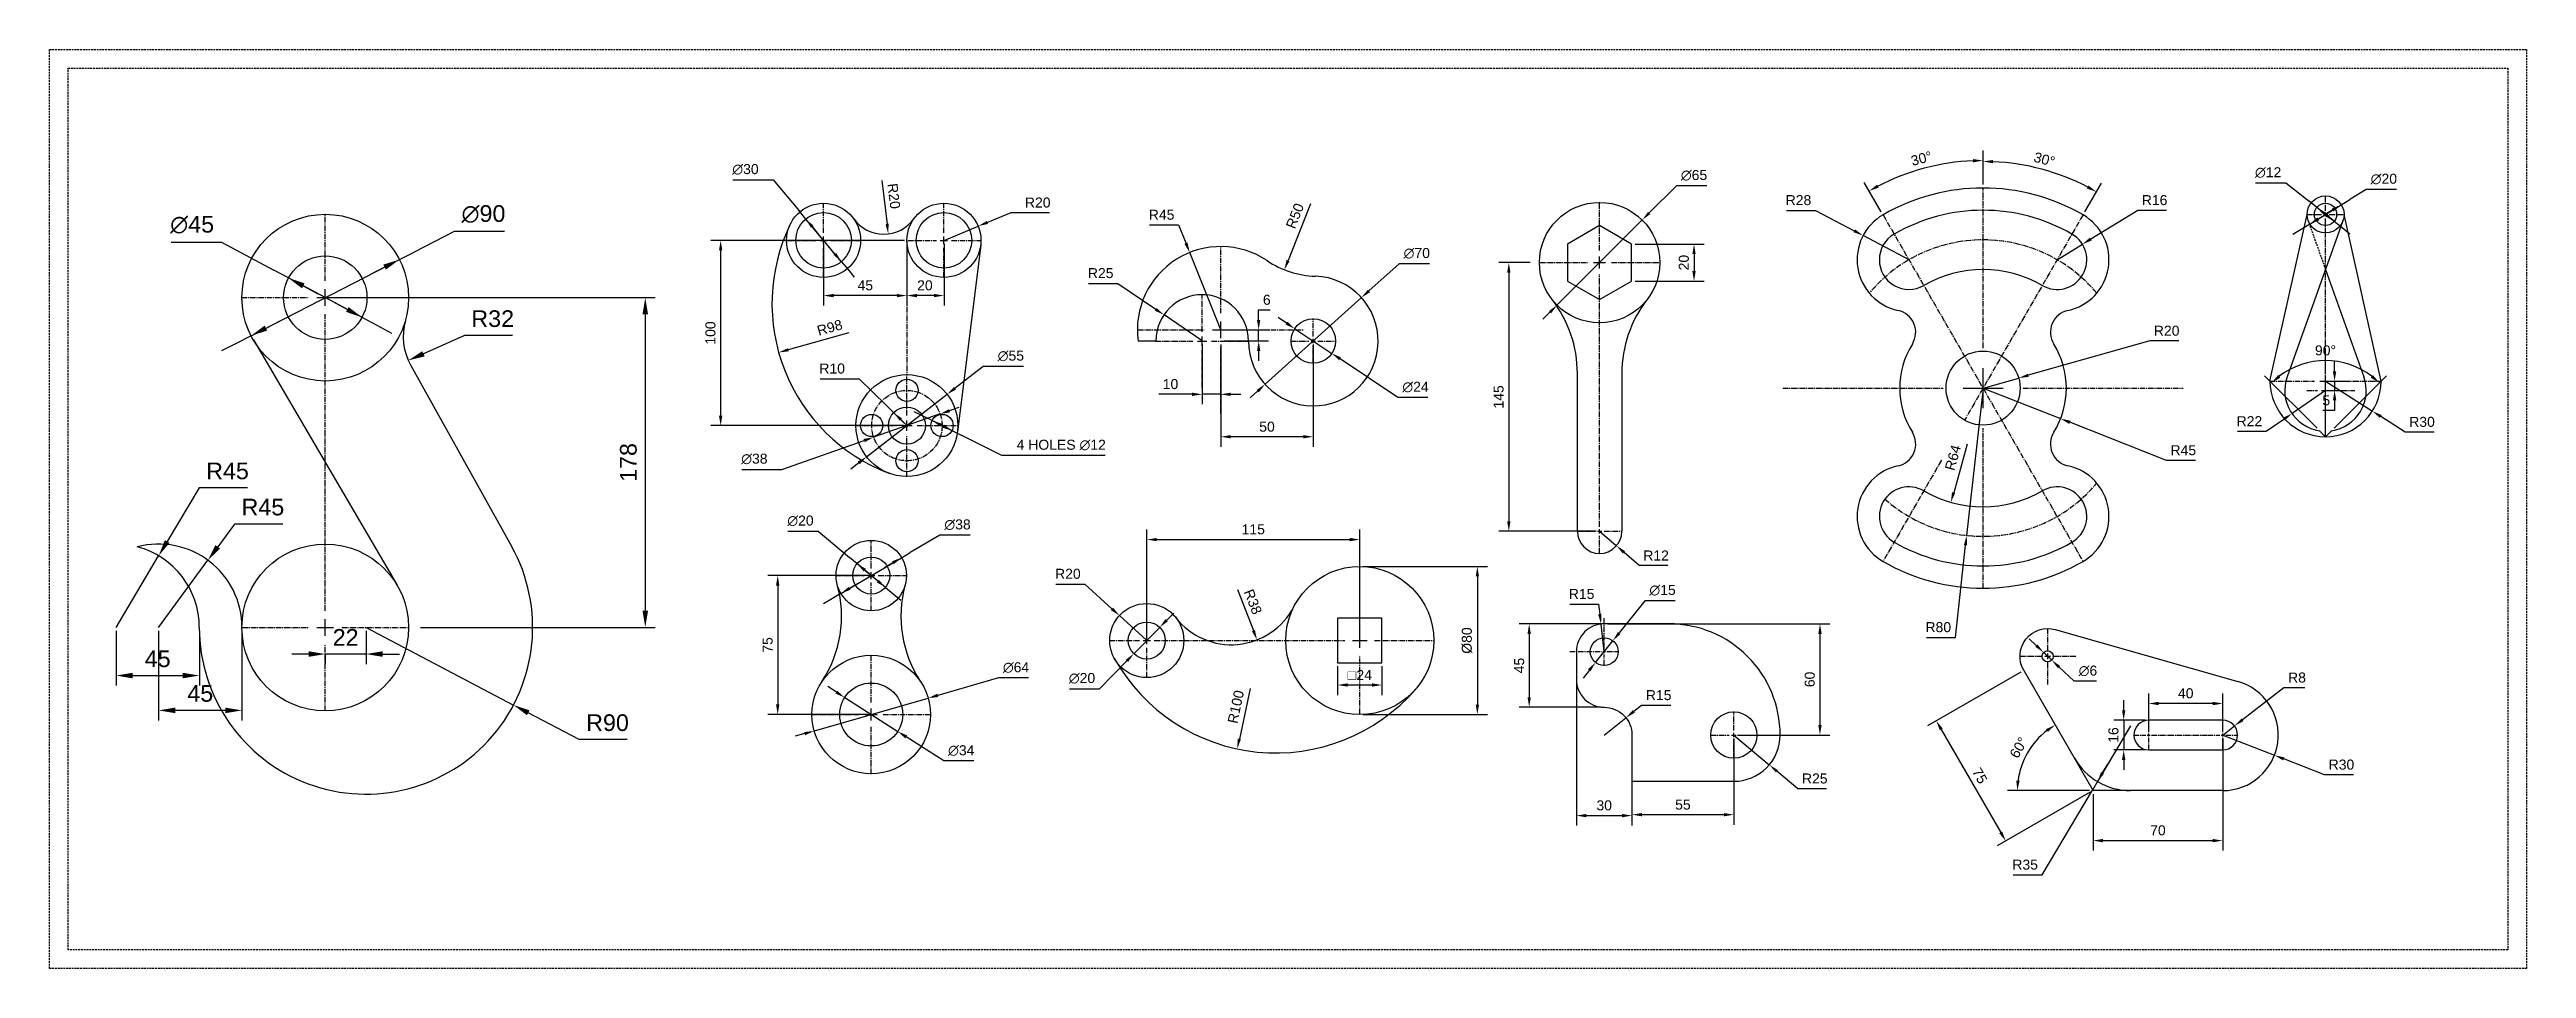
# Model space of a CAD drawing. Header units: millimetres. Extents: x 355 to 1692, y 78 to 574.
import ezdxf

# ---------------------------------------------------------------- set-up
doc = ezdxf.new("R2010")
doc.units = ezdxf.units.MM
doc.header["$LTSCALE"] = 4
doc.header["$MEASUREMENT"] = 0
doc.linetypes.add('CENTER2', pattern=[1.125, 0.75, -0.125, 0.125, -0.125])
doc.linetypes.add('HIDDEN', pattern=[0.375, 0.25, -0.125])
doc.styles.get("Standard").update_dxf_attribs({"font": 'arial.ttf'})
doc.dimstyles.get("Standard").update_dxf_attribs({"dimscale": 30, "dimtxt": 0.18, "dimasz": 0.18, "dimexe": 0.18, "dimexo": 0.0625, "dimgap": 0.09, "dimtad": 1, "dimtoh": 1, "dimdec": 4, "dimdsep": 46, "dimtxsty": 'Standard', "dimcen": 0.09, "dimadec": 0, "dimazin": 0, "dimtfac": 1, "dimtdec": 4, "dimtmove": 0, "dimatfit": 3, "dimfxl": 1, "dimtolj": 1, "dimtzin": 0, "dimarcsym": 0})

msp = doc.modelspace()

# ---------------------------------------------------------------- blocks, each defined once
blk = doc.blocks.new('*U1')
at = {"lineweight": 30}
blk.add_circle((0, 0), 6, dxfattribs=at)
blk = doc.blocks.new('*U2')
at = {"color": 0, "linetype": 'ByBlock', "lineweight": -2, "transparency": 16777216}
blk.add_blockref('*U1', (180.9, 352.5), dxfattribs=at)
for p, rotation in [((161.9, 333.5), 90), ((199.9, 333.5), 270), ((180.9, 314.5), 180)]:
    blk.add_blockref('*U1', p, dxfattribs=dict(at, rotation=rotation))
blk = doc.blocks.new('*U3')
at = {"color": 0, "linetype": 'CENTER2', "transparency": 16777216}
for p, q in [((0, 5.5), (0, 27.62)), ((-27.62, 0), (-5.5, 0)), ((5.5, 0), (27.62, 0)), ((0, -27.62), (0, -5.5))]:
    blk.add_line(p, q, dxfattribs=at)
at = {"color": 0, "linetype": 'Continuous', "transparency": 16777216}
for p, q in [((-2.75, 0), (2.75, 0)), ((0, -2.75), (0, 2.75))]:
    blk.add_line(p, q, dxfattribs=at)
blk = doc.blocks.new('*U4')
at = {"color": 0, "linetype": 'CENTER2', "transparency": 16777216}
for p, q in [((0, 4), (0, 20.1)), ((-19.4, 0), (-4, 0)), ((4, 0), (20.1, 0)), ((0, -20.1), (0, -4))]:
    blk.add_line(p, q, dxfattribs=at)
at = {"color": 0, "linetype": 'Continuous', "transparency": 16777216}
for p, q in [((-2, 0), (2, 0)), ((0, -2), (0, 2))]:
    blk.add_line(p, q, dxfattribs=at)
blk = doc.blocks.new('*U5')
at = {"color": 0, "linetype": 'CENTER2', "transparency": 16777216}
for p, q in [((0, 4), (0, 20.12)), ((-20.12, 0), (-4, 0)), ((4, 0), (20.12, 0)), ((0, -20.12), (0, -4))]:
    blk.add_line(p, q, dxfattribs=at)
at = {"color": 0, "linetype": 'Continuous', "transparency": 16777216}
for p, q in [((-2, 0), (2, 0)), ((0, -2), (0, 2))]:
    blk.add_line(p, q, dxfattribs=at)
blk = doc.blocks.new('*D6')
at = {"color": 0, "lineweight": -2, "transparency": 16777216}
for p, q in [((816.7, 470.5), (712, 470.5)), ((717.4, 375.9), (717.4, 465.1)), ((816.1, 370.5), (712, 370.5))]:
    blk.add_line(p, q, dxfattribs=at)
at = {"color": 0, "transparency": 16777216}
for points in [[(716.5, 465.1), (718.3, 465.1), (717.4, 470.5)], [(716.5, 375.9), (718.3, 375.9), (717.4, 370.5)]]:
    blk.add_solid(points, dxfattribs=at)
at = {"layer": 'Defpoints', "color": 0, "transparency": 16777216}
for p in [(717.4, 470.5), (818.6, 470.5), (818, 370.5)]:
    blk.add_point(p, dxfattribs=at)
at = {"color": 0, "transparency": 16777216, "insert": (711.9, 420.5), "char_height": 5.4, "attachment_point": 5, "rotation": 90}
blk.add_mtext('\\A1;100', dxfattribs=at)
blk = doc.blocks.new('*D7')
at = {"color": 0, "lineweight": -2, "transparency": 16777216}
for p, q in [((818, 468.6), (818, 435.3)), ((838, 468.6), (838, 435.3)), ((832.6, 440.7), (823.4, 440.7))]:
    blk.add_line(p, q, dxfattribs=at)
at = {"color": 0, "transparency": 16777216}
for points in [[(823.4, 441.6), (823.4, 439.8), (818, 440.7)], [(832.6, 441.6), (832.6, 439.8), (838, 440.7)]]:
    blk.add_solid(points, dxfattribs=at)
at = {"layer": 'Defpoints', "color": 0, "transparency": 16777216}
for p in [(818, 470.5), (838, 470.5), (818, 440.7)]:
    blk.add_point(p, dxfattribs=at)
at = {"color": 0, "transparency": 16777216, "insert": (827.7, 446.2), "char_height": 5.4, "attachment_point": 5}
blk.add_mtext('\\A1;20', dxfattribs=at)
blk = doc.blocks.new('*D8')
at = {"color": 0, "lineweight": -2, "transparency": 16777216}
for p, q in [((773, 468.6), (773, 435.3)), ((818, 468.6), (818, 435.3)), ((812.6, 440.7), (778.4, 440.7))]:
    blk.add_line(p, q, dxfattribs=at)
at = {"color": 0, "transparency": 16777216}
for points in [[(778.4, 441.6), (778.4, 439.8), (773, 440.7)], [(812.6, 441.6), (812.6, 439.8), (818, 440.7)]]:
    blk.add_solid(points, dxfattribs=at)
at = {"layer": 'Defpoints', "color": 0, "transparency": 16777216}
for p in [(773, 470.5), (818, 470.5), (773, 440.7)]:
    blk.add_point(p, dxfattribs=at)
at = {"color": 0, "transparency": 16777216, "insert": (795.5, 446.2), "char_height": 5.4, "attachment_point": 5}
blk.add_mtext('\\A1;45', dxfattribs=at)
blk = doc.blocks.new('*D9')
at = {"color": 0, "lineweight": -2, "transparency": 16777216}
for p, q in [((874, 485.4), (861.4, 480.2)), ((895, 485.4), (874, 485.4)), ((838, 470.5), (856.5, 478.2))]:
    blk.add_line(p, q, dxfattribs=at)
at = {"color": 0, "transparency": 16777216}
blk.add_solid([(861.1, 481), (861.8, 479.4), (856.5, 478.2)], dxfattribs=at)
at = {"layer": 'Defpoints', "color": 0, "transparency": 16777216}
for p in [(838, 470.5), (856.5, 478.2)]:
    blk.add_point(p, dxfattribs=at)
at = {"color": 0, "transparency": 16777216, "insert": (888.6, 490.9), "char_height": 5.4, "attachment_point": 5}
blk.add_mtext('\\A1;R20', dxfattribs=at)
blk = doc.blocks.new('*D10')
at = {"color": 0, "lineweight": -2, "transparency": 16777216}
blk.add_line((804.4, 502.9), (807.3, 479.3), dxfattribs=at)
at = {"color": 0, "transparency": 16777216}
blk.add_solid([(808.1, 479.5), (806.4, 479.2), (807.9, 474)], dxfattribs=at)
at = {"layer": 'Defpoints', "color": 0, "transparency": 16777216}
for p in [(805.5, 493.8), (807.9, 474)]:
    blk.add_point(p, dxfattribs=at)
at = {"color": 0, "transparency": 16777216, "insert": (810.9, 494.4), "char_height": 5.4, "attachment_point": 5, "rotation": 277.0074}
blk.add_mtext('\\A1;R20', dxfattribs=at)
blk = doc.blocks.new('*D11')
at = {"color": 0, "lineweight": -2, "transparency": 16777216}
for p, q in [((724, 503.2), (745.7, 503.2)), ((745.7, 503.2), (759.9, 486.2)), ((763.4, 482), (759.9, 486.2)), ((782.6, 459), (763.4, 482)), ((766.8, 477.9), (770.3, 473.7)), ((779.1, 463.1), (775.7, 467.3)), ((782.6, 459), (786, 454.9)), ((786, 454.9), (789.5, 450.7))]:
    blk.add_line(p, q, dxfattribs=at)
at = {"color": 0, "transparency": 16777216}
for points in [[(767.5, 478.5), (766.1, 477.3), (763.4, 482)], [(779.8, 463.7), (778.4, 462.6), (782.6, 459)]]:
    blk.add_solid(points, dxfattribs=at)
at = {"layer": 'Defpoints', "color": 0, "transparency": 16777216}
for p in [(763.4, 482), (782.6, 459)]:
    blk.add_point(p, dxfattribs=at)
at = {"color": 0, "transparency": 16777216, "insert": (730.8, 508.8), "char_height": 5.4, "attachment_point": 5}
blk.add_mtext('\\A1;∅30', dxfattribs=at)
blk = doc.blocks.new('*D12')
at = {"color": 0, "lineweight": -2, "transparency": 16777216}
for p, q in [((771.2, 395.8), (792.2, 395.8)), ((792.2, 395.8), (807, 381.3)), ((810.8, 377.5), (807, 381.3)), ((818, 370.5), (810.8, 377.5)), ((814.7, 373.7), (818.5, 370))]:
    blk.add_line(p, q, dxfattribs=at)
at = {"color": 0, "transparency": 16777216}
blk.add_solid([(815.3, 374.4), (814.1, 373.1), (810.8, 377.5)], dxfattribs=at)
at = {"layer": 'Defpoints', "color": 0, "transparency": 16777216}
for p in [(810.8, 377.5), (818, 370.5)]:
    blk.add_point(p, dxfattribs=at)
at = {"color": 0, "transparency": 16777216, "insert": (777.6, 401.3), "char_height": 5.4, "attachment_point": 5}
blk.add_mtext('\\A1;R10', dxfattribs=at)
blk = doc.blocks.new('*D13')
at = {"color": 0, "lineweight": -2, "transparency": 16777216}
for p, q in [((859.1, 402.5), (844, 390.7)), ((880.9, 402.5), (859.1, 402.5)), ((796.2, 353.7), (839.7, 387.4)), ((792, 350.4), (787.7, 347))]:
    blk.add_line(p, q, dxfattribs=at)
at = {"color": 0, "transparency": 16777216}
for points in [[(843.4, 391.4), (844.5, 390), (839.7, 387.4)], [(791.4, 351.1), (792.5, 349.6), (796.2, 353.7)]]:
    blk.add_solid(points, dxfattribs=at)
at = {"layer": 'Defpoints', "color": 0, "transparency": 16777216}
for p in [(839.7, 387.4), (796.2, 353.7)]:
    blk.add_point(p, dxfattribs=at)
at = {"color": 0, "transparency": 16777216, "insert": (874.1, 408.1), "char_height": 5.4, "attachment_point": 5}
blk.add_mtext('\\A1;∅55', dxfattribs=at)
blk = doc.blocks.new('*D14')
at = {"color": 0, "lineweight": -2, "transparency": 16777216}
for p, q in [((826.8, 375.6), (821.9, 378)), ((831.6, 373.2), (826.8, 375.6)), ((831.6, 373.2), (842.3, 367.8)), ((837.5, 370.3), (832.7, 372.7)), ((836.4, 370.8), (841.3, 368.4)), ((842.3, 367.8), (847.2, 365.4)), ((869.3, 354.4), (847.2, 365.4)), ((925.1, 354.4), (869.3, 354.4))]:
    blk.add_line(p, q, dxfattribs=at)
at = {"color": 0, "transparency": 16777216}
for points in [[(836.8, 371.6), (836, 370), (831.6, 373.2)], [(837.9, 371.1), (837.1, 369.4), (842.3, 367.8)]]:
    blk.add_solid(points, dxfattribs=at)
at = {"layer": 'Defpoints', "color": 0, "transparency": 16777216}
for p in [(831.6, 373.2), (842.3, 367.8)]:
    blk.add_point(p, dxfattribs=at)
at = {"color": 0, "transparency": 16777216, "insert": (901.3, 360), "char_height": 5.4, "attachment_point": 5}
blk.add_mtext('\\A1;4 HOLES ∅12', dxfattribs=at)
blk = doc.blocks.new('*D15')
at = {"color": 0, "lineweight": -2, "transparency": 16777216}
for p, q in [((835.9, 376.8), (800, 364.2)), ((841, 378.6), (846.1, 380.4)), ((750.5, 346.9), (794.9, 362.4)), ((728.8, 346.9), (750.5, 346.9))]:
    blk.add_line(p, q, dxfattribs=at)
at = {"color": 0, "transparency": 16777216}
for points in [[(840.7, 379.4), (841.3, 377.7), (835.9, 376.8)], [(794.6, 363.3), (795.2, 361.6), (800, 364.2)]]:
    blk.add_solid(points, dxfattribs=at)
at = {"layer": 'Defpoints', "color": 0, "transparency": 16777216}
for p in [(835.9, 376.8), (800, 364.2)]:
    blk.add_point(p, dxfattribs=at)
at = {"color": 0, "transparency": 16777216, "insert": (735.6, 352.5), "char_height": 5.4, "attachment_point": 5}
blk.add_mtext('\\A1;∅38', dxfattribs=at)
blk = doc.blocks.new('*D16')
at = {"color": 0, "lineweight": -2, "transparency": 16777216}
blk.add_line((786.6, 420.6), (753.9, 411.4), dxfattribs=at)
at = {"color": 0, "transparency": 16777216}
blk.add_solid([(753.7, 412.3), (754.2, 410.6), (748.7, 410)], dxfattribs=at)
at = {"layer": 'Defpoints', "color": 0, "transparency": 16777216}
for p in [(843.1, 436.4), (748.7, 410)]:
    blk.add_point(p, dxfattribs=at)
at = {"color": 0, "transparency": 16777216, "insert": (776.3, 423.4), "char_height": 5.4, "attachment_point": 5, "rotation": 15.6428}
blk.add_mtext('\\A1;R98', dxfattribs=at)
blk = doc.blocks.new('*U17')
at = {"color": 0, "linetype": 'CENTER2', "transparency": 16777216}
for p, q in [((0, 9), (0, 45.12)), ((-45.12, 0), (-9, 0)), ((9, 0), (45.12, 0)), ((0, -133), (0, -9))]:
    blk.add_line(p, q, dxfattribs=at)
at = {"color": 0, "linetype": 'Continuous', "transparency": 16777216}
for p, q in [((-4.5, 0), (4.5, 0)), ((0, -4.5), (0, 4.5))]:
    blk.add_line(p, q, dxfattribs=at)
blk = doc.blocks.new('*U18')
at = {"color": 0, "linetype": 'CENTER2', "transparency": 16777216}
for p, q in [((0, 9), (0, 45.1)), ((-44.7, 0), (-9, 0)), ((9, 0), (45.1, 0)), ((0, -45.1), (0, -9))]:
    blk.add_line(p, q, dxfattribs=at)
at = {"color": 0, "linetype": 'Continuous', "transparency": 16777216}
for p, q in [((-4.5, 0), (4.5, 0)), ((0, -4.5), (0, 4.5))]:
    blk.add_line(p, q, dxfattribs=at)
blk = doc.blocks.new('*D19')
at = {"color": 0, "lineweight": -2, "transparency": 16777216}
for p, q in [((505.8, 439.6), (682.1, 439.6)), ((676.7, 430.6), (676.7, 270.6)), ((555.3, 261.6), (682.1, 261.6))]:
    blk.add_line(p, q, dxfattribs=at)
at = {"color": 0, "transparency": 16777216}
for points in [[(675.2, 430.6), (678.2, 430.6), (676.7, 439.6)], [(675.2, 270.6), (678.2, 270.6), (676.7, 261.6)]]:
    blk.add_solid(points, dxfattribs=at)
at = {"layer": 'Defpoints', "color": 0, "transparency": 16777216}
for p in [(503.9, 439.6), (553.4, 261.6), (676.7, 261.6)]:
    blk.add_point(p, dxfattribs=at)
at = {"color": 0, "transparency": 16777216, "insert": (667.6, 350.6), "char_height": 9, "attachment_point": 5, "rotation": 90}
blk.add_mtext('\\A1;178', dxfattribs=at)
blk = doc.blocks.new('*D20')
at = {"color": 0, "lineweight": -2, "transparency": 16777216}
for p, q in [((525.9, 259.7), (525.9, 241.8)), ((494.9, 247.2), (485.9, 247.2)), ((503.9, 247.5), (503.9, 241.8)), ((525.9, 247.2), (503.9, 247.2)), ((534.9, 247.2), (543.9, 247.2))]:
    blk.add_line(p, q, dxfattribs=at)
at = {"color": 0, "transparency": 16777216}
for points in [[(494.9, 248.7), (494.9, 245.7), (503.9, 247.2)], [(534.9, 248.7), (534.9, 245.7), (525.9, 247.2)]]:
    blk.add_solid(points, dxfattribs=at)
at = {"layer": 'Defpoints', "color": 0, "transparency": 16777216}
for p in [(525.9, 261.6), (503.9, 249.3), (503.9, 247.2)]:
    blk.add_point(p, dxfattribs=at)
at = {"color": 0, "transparency": 16777216, "insert": (514.9, 256.2), "char_height": 9, "attachment_point": 5}
blk.add_mtext('\\A1;22', dxfattribs=at)
blk = doc.blocks.new('*D21')
at = {"color": 0, "lineweight": -2, "transparency": 16777216}
for p, q in [((413.9, 259.7), (413.9, 211.4)), ((458.9, 259.7), (458.9, 211.4)), ((449.9, 216.8), (422.9, 216.8))]:
    blk.add_line(p, q, dxfattribs=at)
at = {"color": 0, "transparency": 16777216}
for points in [[(422.9, 218.3), (422.9, 215.3), (413.9, 216.8)], [(449.9, 218.3), (449.9, 215.3), (458.9, 216.8)]]:
    blk.add_solid(points, dxfattribs=at)
at = {"layer": 'Defpoints', "color": 0, "transparency": 16777216}
for p in [(413.9, 261.6), (458.9, 261.6), (413.9, 216.8)]:
    blk.add_point(p, dxfattribs=at)
at = {"color": 0, "transparency": 16777216, "insert": (436.4, 225.9), "char_height": 9, "attachment_point": 5}
blk.add_mtext('\\A1;45', dxfattribs=at)
blk = doc.blocks.new('*D22')
at = {"color": 0, "lineweight": -2, "transparency": 16777216}
for p, q in [((390.9, 259.7), (390.9, 230.2)), ((435.9, 259.7), (435.9, 230.2)), ((399.9, 235.6), (426.9, 235.6))]:
    blk.add_line(p, q, dxfattribs=at)
at = {"color": 0, "transparency": 16777216}
for points in [[(399.9, 237.1), (399.9, 234.1), (390.9, 235.6)], [(426.9, 237.1), (426.9, 234.1), (435.9, 235.6)]]:
    blk.add_solid(points, dxfattribs=at)
at = {"layer": 'Defpoints', "color": 0, "transparency": 16777216}
for p in [(390.9, 261.6), (435.9, 261.6), (435.9, 235.6)]:
    blk.add_point(p, dxfattribs=at)
at = {"color": 0, "transparency": 16777216, "insert": (413.4, 244.6), "char_height": 9, "attachment_point": 5}
blk.add_mtext('\\A1;45', dxfattribs=at)
blk = doc.blocks.new('*D23')
at = {"color": 0, "lineweight": -2, "transparency": 16777216}
for p, q in [((454.9, 317.4), (445.8, 305.1)), ((481, 317.4), (454.9, 317.4)), ((413.9, 261.6), (440.5, 297.8))]:
    blk.add_line(p, q, dxfattribs=at)
at = {"color": 0, "transparency": 16777216}
blk.add_solid([(444.6, 306), (447.1, 304.2), (440.5, 297.8)], dxfattribs=at)
at = {"layer": 'Defpoints', "color": 0, "transparency": 16777216}
for p in [(440.5, 297.8), (413.9, 261.6)]:
    blk.add_point(p, dxfattribs=at)
at = {"color": 0, "transparency": 16777216, "insert": (470.2, 326.5), "char_height": 9, "attachment_point": 5}
blk.add_mtext('\\A1;R45', dxfattribs=at)
blk = doc.blocks.new('*D24')
at = {"color": 0, "lineweight": -2, "transparency": 16777216}
for p, q in [((435.8, 336.9), (418.6, 308)), ((461.9, 336.9), (435.8, 336.9)), ((390.9, 261.6), (413.9, 300.2))]:
    blk.add_line(p, q, dxfattribs=at)
at = {"color": 0, "transparency": 16777216}
blk.add_solid([(417.3, 308.7), (419.8, 307.2), (413.9, 300.2)], dxfattribs=at)
at = {"layer": 'Defpoints', "color": 0, "transparency": 16777216}
for p in [(413.9, 300.2), (390.9, 261.6)]:
    blk.add_point(p, dxfattribs=at)
at = {"color": 0, "transparency": 16777216, "insert": (451.1, 346), "char_height": 9, "attachment_point": 5}
blk.add_mtext('\\A1;R45', dxfattribs=at)
blk = doc.blocks.new('*D25')
at = {"color": 0, "lineweight": -2, "transparency": 16777216}
for p, q in [((525.9, 261.6), (605.5, 219.7)), ((641, 201), (613.5, 215.5)), ((667, 201), (641, 201))]:
    blk.add_line(p, q, dxfattribs=at)
at = {"color": 0, "transparency": 16777216}
blk.add_solid([(614.2, 216.8), (612.8, 214.2), (605.5, 219.7)], dxfattribs=at)
at = {"layer": 'Defpoints', "color": 0, "transparency": 16777216}
for p in [(525.9, 261.6), (605.5, 219.7)]:
    blk.add_point(p, dxfattribs=at)
at = {"color": 0, "transparency": 16777216, "insert": (656.3, 210.1), "char_height": 9, "attachment_point": 5}
blk.add_mtext('\\A1;R90', dxfattribs=at)
blk = doc.blocks.new('*D26')
at = {"color": 0, "lineweight": -2, "transparency": 16777216}
for p, q in [((579.1, 419.1), (557, 409.3)), ((605, 419.1), (579.1, 419.1))]:
    blk.add_line(p, q, dxfattribs=at)
at = {"color": 0, "transparency": 16777216}
blk.add_solid([(556.3, 410.7), (557.6, 407.9), (548.7, 405.7)], dxfattribs=at)
at = {"layer": 'Defpoints', "color": 0, "transparency": 16777216}
for p in [(578, 418.6), (548.7, 405.7)]:
    blk.add_point(p, dxfattribs=at)
at = {"color": 0, "transparency": 16777216, "insert": (594.3, 428.2), "char_height": 9, "attachment_point": 5}
blk.add_mtext('\\A1;R32', dxfattribs=at)
blk = doc.blocks.new('*D27')
at = {"color": 0, "lineweight": -2, "transparency": 16777216}
for p, q in [((573.5, 475.3), (551.9, 464.2)), ((600.6, 475.3), (573.5, 475.3)), ((463.8, 419), (543.9, 460.1)), ((535.9, 456), (527.9, 451.9)), ((543.9, 460.1), (551.9, 464.2)), ((455.8, 414.9), (447.8, 410.8)), ((463.8, 419), (455.8, 414.9)), ((471.9, 423.1), (479.9, 427.2))]:
    blk.add_line(p, q, dxfattribs=at)
at = {"color": 0, "transparency": 16777216}
for points in [[(535.2, 457.4), (536.6, 454.7), (543.9, 460.1)], [(471.2, 424.5), (472.5, 421.8), (463.8, 419)]]:
    blk.add_solid(points, dxfattribs=at)
at = {"layer": 'Defpoints', "color": 0, "transparency": 16777216}
for p in [(543.9, 460.1), (463.8, 419)]:
    blk.add_point(p, dxfattribs=at)
at = {"color": 0, "transparency": 16777216, "insert": (589.3, 484.7), "char_height": 9, "attachment_point": 5}
blk.add_mtext('\\A1;∅90', dxfattribs=at)
blk = doc.blocks.new('*D28')
at = {"color": 0, "lineweight": -2, "transparency": 16777216}
for p, q in [((420.6, 469.5), (447.9, 469.5)), ((447.9, 469.5), (476.1, 454.4)), ((484, 450.2), (476.1, 454.4)), ((523.7, 429), (484, 450.2)), ((492, 445.9), (499.9, 441.7)), ((515.8, 433.2), (507.8, 437.5)), ((523.7, 429), (531.7, 424.7)), ((531.7, 424.7), (539.6, 420.5))]:
    blk.add_line(p, q, dxfattribs=at)
at = {"color": 0, "transparency": 16777216}
for points in [[(492.7, 447.3), (491.3, 444.6), (484, 450.2)], [(516.5, 434.5), (515.1, 431.9), (523.7, 429)]]:
    blk.add_solid(points, dxfattribs=at)
at = {"layer": 'Defpoints', "color": 0, "transparency": 16777216}
for p in [(484, 450.2), (523.7, 429)]:
    blk.add_point(p, dxfattribs=at)
at = {"color": 0, "transparency": 16777216, "insert": (432, 478.9), "char_height": 9, "attachment_point": 5}
blk.add_mtext('\\A1;∅45', dxfattribs=at)
blk = doc.blocks.new('*U29')
at = {"color": 0, "linetype": 'CENTER2', "transparency": 16777216}
for p, q in [((0, 3.8), (0, 19.12)), ((-19.12, 0), (-3.8, 0)), ((3.8, 0), (19.12, 0)), ((0, -19.12), (0, -3.8))]:
    blk.add_line(p, q, dxfattribs=at)
at = {"color": 0, "linetype": 'Continuous', "transparency": 16777216}
for p, q in [((-1.9, 0), (1.9, 0)), ((0, -1.9), (0, 1.9))]:
    blk.add_line(p, q, dxfattribs=at)
blk = doc.blocks.new('*U30')
at = {"color": 0, "linetype": 'CENTER2', "transparency": 16777216}
for p, q in [((0, 6.4), (0, 32.12)), ((-32.12, 0), (-6.4, 0)), ((6.4, 0), (32.12, 0)), ((0, -32.12), (0, -6.4))]:
    blk.add_line(p, q, dxfattribs=at)
at = {"color": 0, "linetype": 'Continuous', "transparency": 16777216}
for p, q in [((-3.2, 0), (3.2, 0)), ((0, -3.2), (0, 3.2))]:
    blk.add_line(p, q, dxfattribs=at)
blk = doc.blocks.new('*D31')
at = {"color": 0, "lineweight": -2, "transparency": 16777216}
for p, q in [((796.8, 289.6), (742.8, 289.6)), ((748.2, 284.2), (748.2, 220)), ((796.8, 214.6), (742.8, 214.6))]:
    blk.add_line(p, q, dxfattribs=at)
at = {"color": 0, "transparency": 16777216}
for points in [[(747.3, 284.2), (749.1, 284.2), (748.2, 289.6)], [(747.3, 220), (749.1, 220), (748.2, 214.6)]]:
    blk.add_solid(points, dxfattribs=at)
at = {"layer": 'Defpoints', "color": 0, "transparency": 16777216}
for p in [(798.7, 289.6), (748.2, 214.6), (798.7, 214.6)]:
    blk.add_point(p, dxfattribs=at)
at = {"color": 0, "transparency": 16777216, "insert": (742.8, 252.1), "char_height": 5.4, "attachment_point": 5, "rotation": 90}
blk.add_mtext('\\A1;75', dxfattribs=at)
blk = doc.blocks.new('*D33')
at = {"color": 0, "lineweight": -2, "transparency": 16777216}
for p, q in [((835.8, 311.4), (819.7, 302)), ((852.1, 311.4), (835.8, 311.4)), ((782.3, 279.9), (815.1, 299.2)), ((810.4, 296.5), (805.8, 293.7)), ((815.1, 299.2), (819.7, 302)), ((787, 282.7), (791.7, 285.4)), ((777.7, 277.2), (773, 274.4)), ((782.3, 279.9), (777.7, 277.2))]:
    blk.add_line(p, q, dxfattribs=at)
at = {"color": 0, "transparency": 16777216}
for points in [[(810, 297.3), (810.9, 295.7), (815.1, 299.2)], [(786.5, 283.4), (787.5, 281.9), (782.3, 279.9)]]:
    blk.add_solid(points, dxfattribs=at)
at = {"layer": 'Defpoints', "color": 0, "transparency": 16777216}
for p in [(815.1, 299.2), (782.3, 279.9)]:
    blk.add_point(p, dxfattribs=at)
at = {"color": 0, "transparency": 16777216, "insert": (845.3, 317), "char_height": 5.4, "attachment_point": 5}
blk.add_mtext('\\A1;∅38', dxfattribs=at)
blk = doc.blocks.new('*D34')
at = {"color": 0, "lineweight": -2, "transparency": 16777216}
for p, q in [((753.7, 313.5), (770, 313.5)), ((770, 313.5), (786.9, 299.4)), ((791, 296), (786.9, 299.4)), ((806.4, 283.2), (791, 296)), ((795.2, 292.5), (799.3, 289.1)), ((802.2, 286.6), (798.1, 290.1)), ((806.4, 283.2), (810.5, 279.7)), ((810.5, 279.7), (814.7, 276.3))]:
    blk.add_line(p, q, dxfattribs=at)
at = {"color": 0, "transparency": 16777216}
for points in [[(795.8, 293.2), (794.6, 291.8), (791, 296)], [(802.8, 287.3), (801.7, 285.9), (806.4, 283.2)]]:
    blk.add_solid(points, dxfattribs=at)
at = {"layer": 'Defpoints', "color": 0, "transparency": 16777216}
for p in [(791, 296), (806.4, 283.2)]:
    blk.add_point(p, dxfattribs=at)
at = {"color": 0, "transparency": 16777216, "insert": (760.5, 319.1), "char_height": 5.4, "attachment_point": 5}
blk.add_mtext('\\A1;∅20', dxfattribs=at)
blk = doc.blocks.new('*D35')
at = {"color": 0, "lineweight": -2, "transparency": 16777216}
for p, q in [((867.4, 234.3), (834.7, 224.9)), ((883.7, 234.3), (867.4, 234.3)), ((768, 205.7), (829.5, 223.4)), ((762.8, 204.3), (757.6, 202.8))]:
    blk.add_line(p, q, dxfattribs=at)
at = {"color": 0, "transparency": 16777216}
for points in [[(834.4, 225.8), (834.9, 224), (829.5, 223.4)], [(762.5, 205.1), (763, 203.4), (768, 205.7)]]:
    blk.add_solid(points, dxfattribs=at)
at = {"layer": 'Defpoints', "color": 0, "transparency": 16777216}
for p in [(829.5, 223.4), (768, 205.7)]:
    blk.add_point(p, dxfattribs=at)
at = {"color": 0, "transparency": 16777216, "insert": (876.9, 239.9), "char_height": 5.4, "attachment_point": 5}
blk.add_mtext('\\A1;∅64', dxfattribs=at)
blk = doc.blocks.new('*D36')
at = {"color": 0, "lineweight": -2, "transparency": 16777216}
for p, q in [((779.9, 226.7), (775.3, 229.6)), ((784.4, 223.7), (813, 205.4)), ((837.9, 189.5), (817.6, 202.5)), ((854.1, 189.5), (837.9, 189.5))]:
    blk.add_line(p, q, dxfattribs=at)
at = {"color": 0, "transparency": 16777216}
for points in [[(780.3, 227.4), (779.4, 225.9), (784.4, 223.7)], [(818.1, 203.3), (817.1, 201.7), (813, 205.4)]]:
    blk.add_solid(points, dxfattribs=at)
at = {"layer": 'Defpoints', "color": 0, "transparency": 16777216}
for p in [(784.4, 223.7), (813, 205.4)]:
    blk.add_point(p, dxfattribs=at)
at = {"color": 0, "transparency": 16777216, "insert": (847.3, 195.1), "char_height": 5.4, "attachment_point": 5}
blk.add_mtext('\\A1;∅34', dxfattribs=at)
blk = doc.blocks.new('*U37')
at = {"color": 0, "linetype": 'CENTER2', "transparency": 16777216}
for p, q in [((-12.12, 0), (-2.4, 0)), ((0, 2.4), (0, 12.12)), ((2.4, 0), (12.12, 0)), ((0, -12.12), (0, -2.4))]:
    blk.add_line(p, q, dxfattribs=at)
at = {"color": 0, "linetype": 'Continuous', "transparency": 16777216}
for p, q in [((-1.2, 0), (1.2, 0)), ((0, -1.2), (0, 1.2))]:
    blk.add_line(p, q, dxfattribs=at)
blk = doc.blocks.new('*U38')
at = {"color": 0, "linetype": 'CENTER2', "transparency": 16777216}
for p, q in [((0, 9), (0, 45.12)), ((-45.12, 0), (-9, 0)), ((9, 0), (45.12, 0)), ((0, -45.12), (0, -9))]:
    blk.add_line(p, q, dxfattribs=at)
at = {"color": 0, "linetype": 'Continuous', "transparency": 16777216}
for p, q in [((-4.5, 0), (4.5, 0)), ((0, -4.5), (0, 4.5))]:
    blk.add_line(p, q, dxfattribs=at)
blk = doc.blocks.new('*U39')
at = {"color": 0, "linetype": 'CENTER2', "transparency": 16777216}
for p, q in [((0, 5), (0, 25.12)), ((-25.12, 0), (-5, 0)), ((5, 0), (25.12, 0)), ((0, -25.12), (0, -5))]:
    blk.add_line(p, q, dxfattribs=at)
at = {"color": 0, "linetype": 'Continuous', "transparency": 16777216}
for p, q in [((-2.5, 0), (2.5, 0)), ((0, -2.5), (0, 2.5))]:
    blk.add_line(p, q, dxfattribs=at)
blk = doc.blocks.new('*D40')
at = {"color": 0, "lineweight": -2, "transparency": 16777216}
for p, q in [((1083.8, 457.9), (1067.4, 443.2)), ((1100.1, 457.9), (1083.8, 457.9)), ((1011.4, 392.8), (1063.4, 439.6)), ((1007.4, 389.2), (1003.3, 385.5))]:
    blk.add_line(p, q, dxfattribs=at)
at = {"color": 0, "transparency": 16777216}
for points in [[(1066.8, 443.8), (1068, 442.5), (1063.4, 439.6)], [(1006.8, 389.8), (1008, 388.5), (1011.4, 392.8)]]:
    blk.add_solid(points, dxfattribs=at)
at = {"layer": 'Defpoints', "color": 0, "transparency": 16777216}
for p in [(1063.4, 439.6), (1011.4, 392.8)]:
    blk.add_point(p, dxfattribs=at)
at = {"color": 0, "transparency": 16777216, "insert": (1093.3, 463.5), "char_height": 5.4, "attachment_point": 5}
blk.add_mtext('\\A1;∅70', dxfattribs=at)
blk = doc.blocks.new('*D41')
at = {"color": 0, "lineweight": -2, "transparency": 16777216}
for p, q in [((1022.9, 425.8), (1018.4, 428.8)), ((1027.4, 422.8), (1047.4, 409.5)), ((1083.1, 385.7), (1051.9, 406.5)), ((1099.3, 385.7), (1083.1, 385.7))]:
    blk.add_line(p, q, dxfattribs=at)
at = {"color": 0, "transparency": 16777216}
for points in [[(1023.4, 426.6), (1022.4, 425.1), (1027.4, 422.8)], [(1052.4, 407.3), (1051.4, 405.8), (1047.4, 409.5)]]:
    blk.add_solid(points, dxfattribs=at)
at = {"layer": 'Defpoints', "color": 0, "transparency": 16777216}
for p in [(1027.4, 422.8), (1047.4, 409.5)]:
    blk.add_point(p, dxfattribs=at)
at = {"color": 0, "transparency": 16777216, "insert": (1092.6, 391.3), "char_height": 5.4, "attachment_point": 5}
blk.add_mtext('\\A1;∅24', dxfattribs=at)
blk = doc.blocks.new('*D42')
at = {"color": 0, "lineweight": -2, "transparency": 16777216}
blk.add_line((1035.9, 490.2), (1023.8, 459.7), dxfattribs=at)
at = {"color": 0, "transparency": 16777216}
blk.add_solid([(1023, 460), (1024.6, 459.3), (1021.8, 454.6)], dxfattribs=at)
at = {"layer": 'Defpoints', "color": 0, "transparency": 16777216}
for p in [(1040.2, 501.1), (1021.8, 454.6)]:
    blk.add_point(p, dxfattribs=at)
at = {"color": 0, "transparency": 16777216, "insert": (1027.5, 483.7), "char_height": 5.4, "attachment_point": 5, "rotation": 68.3745}
blk.add_mtext('\\A1;R50', dxfattribs=at)
blk = doc.blocks.new('*D43')
at = {"color": 0, "lineweight": -2, "transparency": 16777216}
for p, q in [((949, 478.9), (964.7, 478.9)), ((964.7, 478.9), (968.7, 468.9)), ((987.4, 422.2), (970.7, 463.9))]:
    blk.add_line(p, q, dxfattribs=at)
at = {"color": 0, "transparency": 16777216}
blk.add_solid([(969.5, 469.3), (967.8, 468.6), (970.7, 463.9)], dxfattribs=at)
at = {"layer": 'Defpoints', "color": 0, "transparency": 16777216}
for p in [(970.7, 463.9), (987.4, 422.2)]:
    blk.add_point(p, dxfattribs=at)
at = {"color": 0, "transparency": 16777216, "insert": (955.5, 484.3), "char_height": 5.4, "attachment_point": 5}
blk.add_mtext('\\A1;R45', dxfattribs=at)
blk = doc.blocks.new('*D44')
at = {"color": 0, "lineweight": -2, "transparency": 16777216}
for p, q in [((916.1, 447.3), (931.8, 447.3)), ((931.8, 447.3), (952.3, 433.3)), ((977.4, 416.2), (956.8, 430.3))]:
    blk.add_line(p, q, dxfattribs=at)
at = {"color": 0, "transparency": 16777216}
blk.add_solid([(952.8, 434), (951.8, 432.6), (956.8, 430.3)], dxfattribs=at)
at = {"layer": 'Defpoints', "color": 0, "transparency": 16777216}
for p in [(956.8, 430.3), (977.4, 416.2)]:
    blk.add_point(p, dxfattribs=at)
at = {"color": 0, "transparency": 16777216, "insert": (922.6, 452.8), "char_height": 5.4, "attachment_point": 5}
blk.add_mtext('\\A1;R25', dxfattribs=at)
blk = doc.blocks.new('*D45')
at = {"color": 0, "lineweight": -2, "transparency": 16777216}
for p, q in [((987.4, 414.3), (987.4, 359.1)), ((1037.4, 414.3), (1037.4, 359.1)), ((1032, 364.5), (992.8, 364.5))]:
    blk.add_line(p, q, dxfattribs=at)
at = {"color": 0, "transparency": 16777216}
for points in [[(992.8, 365.4), (992.8, 363.6), (987.4, 364.5)], [(1032, 365.4), (1032, 363.6), (1037.4, 364.5)]]:
    blk.add_solid(points, dxfattribs=at)
at = {"layer": 'Defpoints', "color": 0, "transparency": 16777216}
for p in [(987.4, 416.2), (1037.4, 416.2), (987.4, 364.5)]:
    blk.add_point(p, dxfattribs=at)
at = {"color": 0, "transparency": 16777216, "insert": (1012.4, 369.9), "char_height": 5.4, "attachment_point": 5}
blk.add_mtext('\\A1;50', dxfattribs=at)
blk = doc.blocks.new('*D46')
at = {"color": 0, "lineweight": -2, "transparency": 16777216}
for p, q in [((977.4, 414.3), (977.4, 382)), ((987.4, 414.3), (987.4, 382)), ((972, 387.4), (954, 387.4)), ((987.4, 387.4), (977.4, 387.4)), ((992.8, 387.4), (998.2, 387.4))]:
    blk.add_line(p, q, dxfattribs=at)
at = {"color": 0, "transparency": 16777216}
for points in [[(972, 388.3), (972, 386.5), (977.4, 387.4)], [(992.8, 388.3), (992.8, 386.5), (987.4, 387.4)]]:
    blk.add_solid(points, dxfattribs=at)
at = {"layer": 'Defpoints', "color": 0, "transparency": 16777216}
for p in [(977.4, 416.2), (987.4, 416.2), (977.4, 387.4)]:
    blk.add_point(p, dxfattribs=at)
at = {"color": 0, "transparency": 16777216, "insert": (960.3, 392.9), "char_height": 5.4, "attachment_point": 5}
blk.add_mtext('\\A1;10', dxfattribs=at)
blk = doc.blocks.new('*D47')
at = {"color": 0, "lineweight": -2, "transparency": 16777216}
for p, q in [((1007.9, 427.6), (1007.9, 433)), ((1007.9, 433), (1014.1, 433)), ((989.3, 422.2), (1013.3, 422.2)), ((989.3, 416.2), (1013.3, 416.2)), ((1007.9, 416.2), (1007.9, 422.2)), ((1007.9, 410.8), (1007.9, 405.4))]:
    blk.add_line(p, q, dxfattribs=at)
at = {"color": 0, "transparency": 16777216}
for points in [[(1007, 427.6), (1008.8, 427.6), (1007.9, 422.2)], [(1007, 410.8), (1008.8, 410.8), (1007.9, 416.2)]]:
    blk.add_solid(points, dxfattribs=at)
at = {"layer": 'Defpoints', "color": 0, "transparency": 16777216}
for p in [(987.4, 422.2), (987.4, 416.2), (1007.9, 422.2)]:
    blk.add_point(p, dxfattribs=at)
at = {"color": 0, "transparency": 16777216, "insert": (1012.3, 438.4), "char_height": 5.4, "attachment_point": 5}
blk.add_mtext('\\A1;6', dxfattribs=at)
blk = doc.blocks.new('*U49')
at = {"color": 0, "linetype": 'CENTER2', "transparency": 16777216}
for p, q in [((0, 8), (0, 40.12)), ((-94.88, 0), (-8, 0)), ((8, 0), (40.12, 0)), ((0, -39.62), (0, -8))]:
    blk.add_line(p, q, dxfattribs=at)
at = {"color": 0, "linetype": 'Continuous', "transparency": 16777216}
for p, q in [((-4, 0), (4, 0)), ((0, -4), (0, 4))]:
    blk.add_line(p, q, dxfattribs=at)
blk = doc.blocks.new('*U50')
at = {"color": 0, "linetype": 'CENTER2', "transparency": 16777216}
for p, q in [((0, 4), (0, 20.12)), ((-20.12, 0), (-4, 0)), ((4, 0), (20.12, 0)), ((0, -20.12), (0, -4))]:
    blk.add_line(p, q, dxfattribs=at)
at = {"color": 0, "linetype": 'Continuous', "transparency": 16777216}
for p, q in [((-2, 0), (2, 0)), ((0, -2), (0, 2))]:
    blk.add_line(p, q, dxfattribs=at)
blk = doc.blocks.new('*D51')
at = {"color": 0, "lineweight": -2, "transparency": 16777216}
for p, q in [((1050.5, 240.6), (1050.5, 225.1)), ((1055.9, 230.5), (1069.1, 230.5)), ((1074.5, 240.6), (1074.5, 225.1))]:
    blk.add_line(p, q, dxfattribs=at)
at = {"color": 0, "transparency": 16777216}
for points in [[(1055.9, 231.4), (1055.9, 229.6), (1050.5, 230.5)], [(1069.1, 231.4), (1069.1, 229.6), (1074.5, 230.5)]]:
    blk.add_solid(points, dxfattribs=at)
at = {"layer": 'Defpoints', "color": 0, "transparency": 16777216}
for p in [(1050.5, 242.5), (1074.5, 242.5), (1074.5, 230.5)]:
    blk.add_point(p, dxfattribs=at)
at = {"color": 0, "transparency": 16777216, "insert": (1062.5, 235.9), "char_height": 5.4, "attachment_point": 5}
blk.add_mtext('\\A1;{\\fArial Black|b0|i0|c0|p34;\\H0.91667x;□}24', dxfattribs=at)
blk = doc.blocks.new('*D52')
at = {"color": 0, "lineweight": -2, "transparency": 16777216}
for p, q in [((947.5, 256.4), (947.5, 314.4)), ((952.9, 309), (1057.1, 309)), ((1062.5, 256.4), (1062.5, 314.4))]:
    blk.add_line(p, q, dxfattribs=at)
at = {"color": 0, "transparency": 16777216}
for points in [[(952.9, 309.9), (952.9, 308.1), (947.5, 309)], [(1057.1, 309.9), (1057.1, 308.1), (1062.5, 309)]]:
    blk.add_solid(points, dxfattribs=at)
at = {"layer": 'Defpoints', "color": 0, "transparency": 16777216}
for p in [(1062.5, 309), (947.5, 254.5), (1062.5, 254.5)]:
    blk.add_point(p, dxfattribs=at)
at = {"color": 0, "transparency": 16777216, "insert": (1005, 314.5), "char_height": 5.4, "attachment_point": 5}
blk.add_mtext('\\A1;115', dxfattribs=at)
blk = doc.blocks.new('*D55')
at = {"color": 0, "lineweight": -2, "transparency": 16777216}
for p, q in [((1064.4, 294.5), (1131.4, 294.5)), ((1126, 289.1), (1126, 219.9)), ((1064.4, 214.5), (1131.4, 214.5))]:
    blk.add_line(p, q, dxfattribs=at)
at = {"color": 0, "transparency": 16777216}
for points in [[(1125.1, 289.1), (1126.9, 289.1), (1126, 294.5)], [(1125.1, 219.9), (1126.9, 219.9), (1126, 214.5)]]:
    blk.add_solid(points, dxfattribs=at)
at = {"layer": 'Defpoints', "color": 0, "transparency": 16777216}
for p in [(1062.5, 294.5), (1062.5, 214.5), (1126, 214.5)]:
    blk.add_point(p, dxfattribs=at)
at = {"color": 0, "transparency": 16777216, "insert": (1120.4, 254.5), "char_height": 5.4, "attachment_point": 5, "rotation": 90}
blk.add_mtext('\\A1;%%C80', dxfattribs=at)
blk = doc.blocks.new('*D56')
at = {"color": 0, "lineweight": -2, "transparency": 16777216}
for p, q in [((958.3, 265.5), (962.1, 269.3)), ((954.5, 261.6), (940.5, 247.4)), ((922, 228.5), (936.7, 243.5)), ((905.7, 228.5), (922, 228.5))]:
    blk.add_line(p, q, dxfattribs=at)
at = {"color": 0, "transparency": 16777216}
for points in [[(957.6, 266.1), (958.9, 264.9), (954.5, 261.6)], [(936.1, 244.1), (937.4, 242.9), (940.5, 247.4)]]:
    blk.add_solid(points, dxfattribs=at)
at = {"layer": 'Defpoints', "color": 0, "transparency": 16777216}
for p in [(954.5, 261.6), (940.5, 247.4)]:
    blk.add_point(p, dxfattribs=at)
at = {"color": 0, "transparency": 16777216, "insert": (912.5, 234.1), "char_height": 5.4, "attachment_point": 5}
blk.add_mtext('\\A1;∅20', dxfattribs=at)
blk = doc.blocks.new('*D57')
at = {"color": 0, "lineweight": -2, "transparency": 16777216}
for p, q in [((898.4, 285), (914, 285)), ((914, 285), (928.7, 271.6)), ((947.5, 254.5), (932.7, 268))]:
    blk.add_line(p, q, dxfattribs=at)
at = {"color": 0, "transparency": 16777216}
blk.add_solid([(929.3, 272.3), (928.1, 270.9), (932.7, 268)], dxfattribs=at)
at = {"layer": 'Defpoints', "color": 0, "transparency": 16777216}
for p in [(932.7, 268), (947.5, 254.5)]:
    blk.add_point(p, dxfattribs=at)
at = {"color": 0, "transparency": 16777216, "insert": (904.9, 290.5), "char_height": 5.4, "attachment_point": 5}
blk.add_mtext('\\A1;R20', dxfattribs=at)
blk = doc.blocks.new('*D58')
at = {"color": 0, "lineweight": -2, "transparency": 16777216}
blk.add_line((1003.3, 228.6), (997.5, 201.3), dxfattribs=at)
at = {"color": 0, "transparency": 16777216}
blk.add_solid([(996.6, 201.5), (998.3, 201.1), (996.3, 196)], dxfattribs=at)
at = {"layer": 'Defpoints', "color": 0, "transparency": 16777216}
for p in [(1017.2, 293.8), (996.3, 196)]:
    blk.add_point(p, dxfattribs=at)
at = {"color": 0, "transparency": 16777216, "insert": (995.6, 218.7), "char_height": 5.4, "attachment_point": 5, "rotation": 77.9743}
blk.add_mtext('\\A1;R100', dxfattribs=at)
blk = doc.blocks.new('*D59')
at = {"color": 0, "lineweight": -2, "transparency": 16777216}
blk.add_line((996.4, 282), (1005.1, 259.9), dxfattribs=at)
at = {"color": 0, "transparency": 16777216}
blk.add_solid([(1005.9, 260.2), (1004.2, 259.6), (1007, 254.9)], dxfattribs=at)
at = {"layer": 'Defpoints', "color": 0, "transparency": 16777216}
for p in [(993.2, 290.2), (1007, 254.9)]:
    blk.add_point(p, dxfattribs=at)
at = {"color": 0, "transparency": 16777216, "insert": (1004.8, 275.4), "char_height": 5.4, "attachment_point": 5, "rotation": 291.3982}
blk.add_mtext('\\A1;R38', dxfattribs=at)
blk = doc.blocks.new('*U60')
at = {"color": 0, "linetype": 'CENTER2', "transparency": 16777216}
for p, q in [((0, 6.5), (0, 32.62)), ((-32.62, 0), (-6.5, 0)), ((6.5, 0), (32.62, 0)), ((0, -132.88), (0, -6.5))]:
    blk.add_line(p, q, dxfattribs=at)
at = {"color": 0, "linetype": 'Continuous', "transparency": 16777216}
for p, q in [((-3.25, 0), (3.25, 0)), ((0, -3.25), (0, 3.25))]:
    blk.add_line(p, q, dxfattribs=at)
blk = doc.blocks.new('*U61')
at = {"color": 0, "linetype": 'CENTER2', "transparency": 16777216}
for p, q in [((-12.12, 0), (-2.4, 0)), ((0, 2.4), (0, 12.12)), ((2.4, 0), (12.12, 0)), ((0, -12.12), (0, -2.4))]:
    blk.add_line(p, q, dxfattribs=at)
at = {"color": 0, "linetype": 'Continuous', "transparency": 16777216}
for p, q in [((-1.2, 0), (1.2, 0)), ((0, -1.2), (0, 1.2))]:
    blk.add_line(p, q, dxfattribs=at)
blk = doc.blocks.new('*D62')
at = {"color": 0, "lineweight": -2, "transparency": 16777216}
for p, q in [((1233.5, 500), (1218.8, 485.3)), ((1249.9, 500), (1233.5, 500)), ((1169, 435.5), (1215, 481.5)), ((1165.2, 431.7), (1161.4, 427.9))]:
    blk.add_line(p, q, dxfattribs=at)
at = {"color": 0, "transparency": 16777216}
for points in [[(1218.2, 485.9), (1219.4, 484.7), (1215, 481.5)], [(1164.6, 432.3), (1165.8, 431.1), (1169, 435.5)]]:
    blk.add_solid(points, dxfattribs=at)
at = {"layer": 'Defpoints', "color": 0, "transparency": 16777216}
for p in [(1215, 481.5), (1169, 435.5)]:
    blk.add_point(p, dxfattribs=at)
at = {"color": 0, "transparency": 16777216, "insert": (1243, 505.6), "char_height": 5.4, "attachment_point": 5}
blk.add_mtext('\\A1;∅65', dxfattribs=at)
blk = doc.blocks.new('*D63')
at = {"color": 0, "lineweight": -2, "transparency": 16777216}
for p, q in [((1192, 313.5), (1201.1, 305.7)), ((1213.3, 295), (1205.2, 302.1)), ((1228.9, 295), (1213.3, 295))]:
    blk.add_line(p, q, dxfattribs=at)
at = {"color": 0, "transparency": 16777216}
blk.add_solid([(1205.7, 302.8), (1204.6, 301.4), (1201.1, 305.7)], dxfattribs=at)
at = {"layer": 'Defpoints', "color": 0, "transparency": 16777216}
for p in [(1192, 313.5), (1201.1, 305.7)]:
    blk.add_point(p, dxfattribs=at)
at = {"color": 0, "transparency": 16777216, "insert": (1222.5, 300.4), "char_height": 5.4, "attachment_point": 5}
blk.add_mtext('\\A1;R12', dxfattribs=at)
blk = doc.blocks.new('*D64')
at = {"color": 0, "lineweight": -2, "transparency": 16777216}
for p, q in [((1211.2, 468.5), (1248.4, 468.5)), ((1243, 463.1), (1243, 453.9)), ((1211.2, 448.5), (1248.4, 448.5))]:
    blk.add_line(p, q, dxfattribs=at)
at = {"color": 0, "transparency": 16777216}
for points in [[(1242.1, 463.1), (1243.9, 463.1), (1243, 468.5)], [(1242.1, 453.9), (1243.9, 453.9), (1243, 448.5)]]:
    blk.add_solid(points, dxfattribs=at)
at = {"layer": 'Defpoints', "color": 0, "transparency": 16777216}
for p in [(1209.3, 468.5), (1209.3, 448.5), (1243, 448.5)]:
    blk.add_point(p, dxfattribs=at)
at = {"color": 0, "transparency": 16777216, "insert": (1237.5, 458.5), "char_height": 5.4, "attachment_point": 5, "rotation": 90}
blk.add_mtext('\\A1;20', dxfattribs=at)
blk = doc.blocks.new('*D65')
at = {"color": 0, "lineweight": -2, "transparency": 16777216}
for p, q in [((1154.6, 458.5), (1137.6, 458.5)), ((1143, 453.1), (1143, 318.9)), ((1190.1, 313.5), (1137.6, 313.5))]:
    blk.add_line(p, q, dxfattribs=at)
at = {"color": 0, "transparency": 16777216}
for points in [[(1142.1, 453.1), (1143.9, 453.1), (1143, 458.5)], [(1142.1, 318.9), (1143.9, 318.9), (1143, 313.5)]]:
    blk.add_solid(points, dxfattribs=at)
at = {"layer": 'Defpoints', "color": 0, "transparency": 16777216}
for p in [(1156.5, 458.5), (1143, 313.5), (1192, 313.5)]:
    blk.add_point(p, dxfattribs=at)
at = {"color": 0, "transparency": 16777216, "insert": (1137.5, 386), "char_height": 5.4, "attachment_point": 5, "rotation": 90}
blk.add_mtext('\\A1;145', dxfattribs=at)
blk = doc.blocks.new('*U66')
at = {"color": 0, "linetype": 'CENTER2', "transparency": 16777216}
for p, q in [((0, 21.6), (0, 108.12)), ((-108.12, 0), (-21.6, 0)), ((21.6, 0), (108.12, 0)), ((0, -108.12), (0, -21.6))]:
    blk.add_line(p, q, dxfattribs=at)
at = {"color": 0, "linetype": 'Continuous', "transparency": 16777216}
for p, q in [((-10.8, 0), (10.8, 0)), ((0, -10.8), (0, 10.8))]:
    blk.add_line(p, q, dxfattribs=at)
blk = doc.blocks.new('*D67')
at = {"color": 0, "lineweight": -2, "transparency": 16777216}
for p, q in [((1399.1, 500.7), (1399.1, 519)), ((1344.1, 485.9), (1334.9, 501.8))]:
    blk.add_line(p, q, dxfattribs=at)
blk.add_arc((1399.1, 390.7), 122.9, 92.5179, 117.4821, dxfattribs=at)
at = {"color": 0, "transparency": 16777216}
for points in [[(1393.6, 514.4), (1393.7, 512.6), (1399.1, 513.6)], [(1342.8, 499), (1341.9, 500.6), (1337.6, 497.2)]]:
    blk.add_solid(points, dxfattribs=at)
at = {"layer": 'Defpoints', "color": 0, "transparency": 16777216}
for p in [(1377.7, 511.8), (1399.1, 498.9), (1345.1, 484.3), (1399.1, 412.3), (1453.1, 297.2)]:
    blk.add_point(p, dxfattribs=at)
at = {"color": 0, "transparency": 16777216, "insert": (1365.8, 514.7), "char_height": 5.4, "attachment_point": 5, "rotation": 15}
blk.add_mtext('\\A1;30°', dxfattribs=at)
blk = doc.blocks.new('*D68')
at = {"color": 0, "lineweight": -2, "transparency": 16777216}
for p, q in [((1399.1, 500.7), (1399.1, 518.5)), ((1454, 485.9), (1463, 501.4))]:
    blk.add_line(p, q, dxfattribs=at)
blk.add_arc((1399.1, 390.7), 122.4, 62.5281, 87.4719, dxfattribs=at)
at = {"color": 0, "transparency": 16777216}
for points in [[(1404.4, 512.1), (1404.5, 513.9), (1399.1, 513.1)], [(1456, 500.1), (1455.1, 498.5), (1460.3, 496.7)]]:
    blk.add_solid(points, dxfattribs=at)
at = {"layer": 'Defpoints', "color": 0, "transparency": 16777216}
for p in [(1399.1, 498.9), (1440.9, 505.8), (1453.1, 484.3), (1399.1, 412.3), (1389.1, 373.4)]:
    blk.add_point(p, dxfattribs=at)
at = {"color": 0, "transparency": 16777216, "insert": (1432.2, 514.2), "char_height": 5.4, "attachment_point": 5, "rotation": 345}
blk.add_mtext('\\A1;30°', dxfattribs=at)
blk = doc.blocks.new('*D69')
at = {"color": 0, "lineweight": -2, "transparency": 16777216}
for p, q in [((1489.1, 416.2), (1423.5, 397.7)), ((1504.7, 416.2), (1489.1, 416.2)), ((1399.1, 390.7), (1418.3, 396.2))]:
    blk.add_line(p, q, dxfattribs=at)
at = {"color": 0, "transparency": 16777216}
blk.add_solid([(1423.3, 398.5), (1423.7, 396.8), (1418.3, 396.2)], dxfattribs=at)
at = {"layer": 'Defpoints', "color": 0, "transparency": 16777216}
for p in [(1399.1, 390.7), (1418.3, 396.2)]:
    blk.add_point(p, dxfattribs=at)
at = {"color": 0, "transparency": 16777216, "insert": (1498.2, 421.7), "char_height": 5.4, "attachment_point": 5}
blk.add_mtext('\\A1;R20', dxfattribs=at)
blk = doc.blocks.new('*D70')
at = {"color": 0, "lineweight": -2, "transparency": 16777216}
for p, q in [((1482.6, 486.7), (1457.3, 471.2)), ((1498.2, 486.7), (1482.6, 486.7)), ((1439.1, 460), (1452.7, 468.4))]:
    blk.add_line(p, q, dxfattribs=at)
at = {"color": 0, "transparency": 16777216}
blk.add_solid([(1456.8, 472), (1457.8, 470.5), (1452.7, 468.4)], dxfattribs=at)
at = {"layer": 'Defpoints', "color": 0, "transparency": 16777216}
for p in [(1452.7, 468.4), (1439.1, 460)]:
    blk.add_point(p, dxfattribs=at)
at = {"color": 0, "transparency": 16777216, "insert": (1491.7, 492.2), "char_height": 5.4, "attachment_point": 5}
blk.add_mtext('\\A1;R16', dxfattribs=at)
blk = doc.blocks.new('*D71')
at = {"color": 0, "lineweight": -2, "transparency": 16777216}
for p, q in [((1293, 486.7), (1308.6, 486.7)), ((1308.6, 486.7), (1329.5, 475.6)), ((1359.1, 460), (1334.3, 473.1))]:
    blk.add_line(p, q, dxfattribs=at)
at = {"color": 0, "transparency": 16777216}
blk.add_solid([(1330, 476.4), (1329.1, 474.9), (1334.3, 473.1)], dxfattribs=at)
at = {"layer": 'Defpoints', "color": 0, "transparency": 16777216}
for p in [(1334.3, 473.1), (1359.1, 460)]:
    blk.add_point(p, dxfattribs=at)
at = {"color": 0, "transparency": 16777216, "insert": (1299.4, 492.2), "char_height": 5.4, "attachment_point": 5}
blk.add_mtext('\\A1;R28', dxfattribs=at)
blk = doc.blocks.new('*D72')
at = {"color": 0, "lineweight": -2, "transparency": 16777216}
for p, q in [((1399.1, 390.7), (1440.9, 374.3)), ((1498.1, 351.7), (1446, 372.3)), ((1513.7, 351.7), (1498.1, 351.7))]:
    blk.add_line(p, q, dxfattribs=at)
at = {"color": 0, "transparency": 16777216}
blk.add_solid([(1446.3, 373.1), (1445.6, 371.4), (1440.9, 374.3)], dxfattribs=at)
at = {"layer": 'Defpoints', "color": 0, "transparency": 16777216}
for p in [(1399.1, 390.7), (1440.9, 374.3)]:
    blk.add_point(p, dxfattribs=at)
at = {"color": 0, "transparency": 16777216, "insert": (1507.2, 357.2), "char_height": 5.4, "attachment_point": 5}
blk.add_mtext('\\A1;R45', dxfattribs=at)
blk = doc.blocks.new('*D73')
at = {"color": 0, "lineweight": -2, "transparency": 16777216}
blk.add_line((1390.5, 360.5), (1383.2, 334.3), dxfattribs=at)
at = {"color": 0, "transparency": 16777216}
blk.add_solid([(1382.3, 334.6), (1384, 334.1), (1381.7, 329.1)], dxfattribs=at)
at = {"layer": 'Defpoints', "color": 0, "transparency": 16777216}
for p in [(1399.1, 390.7), (1381.7, 329.1)]:
    blk.add_point(p, dxfattribs=at)
at = {"color": 0, "transparency": 16777216, "insert": (1382.8, 353.2), "char_height": 5.4, "attachment_point": 5, "rotation": 74.2488}
blk.add_mtext('\\A1;R64', dxfattribs=at)
blk = doc.blocks.new('*D74')
at = {"color": 0, "lineweight": -2, "transparency": 16777216}
for p, q in [((1399.1, 390.7), (1390.2, 311.2)), ((1384.1, 256.2), (1389.6, 305.9)), ((1368.5, 256.2), (1384.1, 256.2))]:
    blk.add_line(p, q, dxfattribs=at)
at = {"color": 0, "transparency": 16777216}
blk.add_solid([(1388.7, 306), (1390.5, 305.8), (1390.2, 311.2)], dxfattribs=at)
at = {"layer": 'Defpoints', "color": 0, "transparency": 16777216}
for p in [(1399.1, 390.7), (1390.2, 311.2)]:
    blk.add_point(p, dxfattribs=at)
at = {"color": 0, "transparency": 16777216, "insert": (1374.9, 261.7), "char_height": 5.4, "attachment_point": 5}
blk.add_mtext('\\A1;R80', dxfattribs=at)
blk = doc.blocks.new('*U75')
at = {"color": 0, "linetype": 'CENTER2', "transparency": 16777216}
for p, q in [((0, 1.5), (0, 18.12)), ((-18.62, 0), (-1.5, 0)), ((1.5, 0), (7.62, 0)), ((0, -7.62), (0, -1.5))]:
    blk.add_line(p, q, dxfattribs=at)
at = {"color": 0, "linetype": 'Continuous', "transparency": 16777216}
for p, q in [((-0.75, 0), (0.75, 0)), ((0, -0.75), (0, 0.75))]:
    blk.add_line(p, q, dxfattribs=at)
blk = doc.blocks.new('*U76')
at = {"color": 0, "linetype": 'CENTER2', "transparency": 16777216}
for p, q in [((-12.62, 0), (-2.5, 0)), ((0, 2.5), (0, 12.62)), ((2.5, 0), (12.62, 0)), ((0, -12.62), (0, -2.5))]:
    blk.add_line(p, q, dxfattribs=at)
at = {"color": 0, "linetype": 'Continuous', "transparency": 16777216}
for p, q in [((-1.25, 0), (1.25, 0)), ((0, -1.25), (0, 1.25))]:
    blk.add_line(p, q, dxfattribs=at)
blk = doc.blocks.new('*D77')
at = {"color": 0, "lineweight": -2, "transparency": 16777216}
for p, q in [((1175.9, 274.1), (1191.5, 274.1)), ((1191.5, 274.1), (1192.1, 268.8)), ((1194.5, 248.5), (1192.8, 263.4))]:
    blk.add_line(p, q, dxfattribs=at)
at = {"color": 0, "transparency": 16777216}
blk.add_solid([(1193, 268.9), (1191.2, 268.7), (1192.8, 263.4)], dxfattribs=at)
at = {"layer": 'Defpoints', "color": 0, "transparency": 16777216}
for p in [(1192.8, 263.4), (1194.5, 248.5)]:
    blk.add_point(p, dxfattribs=at)
at = {"color": 0, "transparency": 16777216, "insert": (1182.3, 279.6), "char_height": 5.4, "attachment_point": 5}
blk.add_mtext('\\A1;R15', dxfattribs=at)
blk = doc.blocks.new('*D78')
at = {"color": 0, "lineweight": -2, "transparency": 16777216}
for p, q in [((1264.5, 203.5), (1283.6, 187.4)), ((1299, 174.5), (1287.8, 183.9)), ((1314.6, 174.5), (1299, 174.5))]:
    blk.add_line(p, q, dxfattribs=at)
at = {"color": 0, "transparency": 16777216}
blk.add_solid([(1288.3, 184.6), (1287.2, 183.3), (1283.6, 187.4)], dxfattribs=at)
at = {"layer": 'Defpoints', "color": 0, "transparency": 16777216}
for p in [(1264.5, 203.5), (1283.6, 187.4)]:
    blk.add_point(p, dxfattribs=at)
at = {"color": 0, "transparency": 16777216, "insert": (1308.2, 180), "char_height": 5.4, "attachment_point": 5}
blk.add_mtext('\\A1;R25', dxfattribs=at)
blk = doc.blocks.new('*D79')
at = {"color": 0, "lineweight": -2, "transparency": 16777216}
for p, q in [((1216.5, 276), (1202.6, 258.6)), ((1232.9, 276), (1216.5, 276)), ((1189.8, 242.6), (1199.2, 254.4)), ((1186.4, 238.4), (1183.1, 234.2))]:
    blk.add_line(p, q, dxfattribs=at)
at = {"color": 0, "transparency": 16777216}
for points in [[(1201.9, 259.1), (1203.3, 258), (1199.2, 254.4)], [(1185.7, 239), (1187.1, 237.9), (1189.8, 242.6)]]:
    blk.add_solid(points, dxfattribs=at)
at = {"layer": 'Defpoints', "color": 0, "transparency": 16777216}
for p in [(1199.2, 254.4), (1189.8, 242.6)]:
    blk.add_point(p, dxfattribs=at)
at = {"color": 0, "transparency": 16777216, "insert": (1226, 281.6), "char_height": 5.4, "attachment_point": 5}
blk.add_mtext('\\A1;∅15', dxfattribs=at)
blk = doc.blocks.new('*D80')
at = {"color": 0, "lineweight": -2, "transparency": 16777216}
for p, q in [((1214.7, 219.5), (1210.5, 216.2)), ((1230.4, 219.5), (1214.7, 219.5)), ((1194.5, 203.5), (1206.2, 212.8))]:
    blk.add_line(p, q, dxfattribs=at)
at = {"color": 0, "transparency": 16777216}
blk.add_solid([(1209.9, 216.9), (1211, 215.5), (1206.2, 212.8)], dxfattribs=at)
at = {"layer": 'Defpoints', "color": 0, "transparency": 16777216}
for p in [(1194.5, 203.5), (1206.2, 212.8)]:
    blk.add_point(p, dxfattribs=at)
at = {"color": 0, "transparency": 16777216, "insert": (1223.9, 225), "char_height": 5.4, "attachment_point": 5}
blk.add_mtext('\\A1;R15', dxfattribs=at)
blk = doc.blocks.new('*D81')
at = {"color": 0, "lineweight": -2, "transparency": 16777216}
for p, q in [((1196.4, 263.5), (1316.4, 263.5)), ((1311, 258.1), (1311, 208.9)), ((1266.4, 203.5), (1316.4, 203.5))]:
    blk.add_line(p, q, dxfattribs=at)
at = {"color": 0, "transparency": 16777216}
for points in [[(1310.1, 258.1), (1311.9, 258.1), (1311, 263.5)], [(1310.1, 208.9), (1311.9, 208.9), (1311, 203.5)]]:
    blk.add_solid(points, dxfattribs=at)
at = {"layer": 'Defpoints', "color": 0, "transparency": 16777216}
for p in [(1194.5, 263.5), (1264.5, 203.5), (1311, 203.5)]:
    blk.add_point(p, dxfattribs=at)
at = {"color": 0, "transparency": 16777216, "insert": (1305.5, 233.5), "char_height": 5.4, "attachment_point": 5, "rotation": 90}
blk.add_mtext('\\A1;60', dxfattribs=at)
blk = doc.blocks.new('*D82')
at = {"color": 0, "lineweight": -2, "transparency": 16777216}
for p, q in [((1209.5, 201.6), (1209.5, 155.1)), ((1264.5, 201.6), (1264.5, 155.1)), ((1259.1, 160.5), (1214.9, 160.5))]:
    blk.add_line(p, q, dxfattribs=at)
at = {"color": 0, "transparency": 16777216}
for points in [[(1214.9, 161.4), (1214.9, 159.6), (1209.5, 160.5)], [(1259.1, 161.4), (1259.1, 159.6), (1264.5, 160.5)]]:
    blk.add_solid(points, dxfattribs=at)
at = {"layer": 'Defpoints', "color": 0, "transparency": 16777216}
for p in [(1209.5, 203.5), (1264.5, 203.5), (1209.5, 160.5)]:
    blk.add_point(p, dxfattribs=at)
at = {"color": 0, "transparency": 16777216, "insert": (1237, 165.9), "char_height": 5.4, "attachment_point": 5}
blk.add_mtext('\\A1;55', dxfattribs=at)
blk = doc.blocks.new('*D83')
at = {"color": 0, "lineweight": -2, "transparency": 16777216}
for p, q in [((1179.5, 231.6), (1179.5, 154.6)), ((1209.5, 176.6), (1209.5, 154.6)), ((1184.9, 160), (1204.1, 160))]:
    blk.add_line(p, q, dxfattribs=at)
at = {"color": 0, "transparency": 16777216}
for points in [[(1184.9, 160.9), (1184.9, 159.1), (1179.5, 160)], [(1204.1, 160.9), (1204.1, 159.1), (1209.5, 160)]]:
    blk.add_solid(points, dxfattribs=at)
at = {"layer": 'Defpoints', "color": 0, "transparency": 16777216}
for p in [(1179.5, 233.5), (1209.5, 178.5), (1209.5, 160)]:
    blk.add_point(p, dxfattribs=at)
at = {"color": 0, "transparency": 16777216, "insert": (1194.5, 165.5), "char_height": 5.4, "attachment_point": 5}
blk.add_mtext('\\A1;30', dxfattribs=at)
blk = doc.blocks.new('*D84')
at = {"color": 0, "lineweight": -2, "transparency": 16777216}
for p, q in [((1192.6, 263.5), (1148.6, 263.5)), ((1154, 258.1), (1154, 223.9)), ((1192.6, 218.5), (1148.6, 218.5))]:
    blk.add_line(p, q, dxfattribs=at)
at = {"color": 0, "transparency": 16777216}
for points in [[(1153.1, 258.1), (1154.9, 258.1), (1154, 263.5)], [(1153.1, 223.9), (1154.9, 223.9), (1154, 218.5)]]:
    blk.add_solid(points, dxfattribs=at)
at = {"layer": 'Defpoints', "color": 0, "transparency": 16777216}
for p in [(1194.5, 263.5), (1154, 218.5), (1194.5, 218.5)]:
    blk.add_point(p, dxfattribs=at)
at = {"color": 0, "transparency": 16777216, "insert": (1148.6, 241), "char_height": 5.4, "attachment_point": 5, "rotation": 90}
blk.add_mtext('\\A1;45', dxfattribs=at)
blk = doc.blocks.new('*D85')
at = {"color": 0, "lineweight": -2, "transparency": 16777216}
for p, q in [((1579.4, 369.1), (1551.1, 397.4)), ((1588.6, 369.1), (1616.9, 397.4))]:
    blk.add_line(p, q, dxfattribs=at)
blk.add_arc((1584, 364.5), 41.1, 52.5344, 127.4656, dxfattribs=at)
at = {"color": 0, "transparency": 16777216}
for points in [[(1559.6, 396.4), (1558.4, 397.8), (1554.9, 393.6)], [(1609.6, 397.8), (1608.4, 396.4), (1613.1, 393.6)]]:
    blk.add_solid(points, dxfattribs=at)
at = {"layer": 'Defpoints', "color": 0, "transparency": 16777216}
for p in [(1594.6, 404.2), (1580.8, 367.7), (1584, 364.5), (1584, 364.5), (1587.2, 367.7)]:
    blk.add_point(p, dxfattribs=at)
at = {"color": 0, "transparency": 16777216, "insert": (1584, 411.1), "char_height": 5.4, "attachment_point": 5}
blk.add_mtext('\\A1;90°', dxfattribs=at)
blk = doc.blocks.new('*D86')
at = {"color": 0, "lineweight": -2, "transparency": 16777216}
for p, q in [((1606, 498), (1597.1, 492.6)), ((1622.3, 498), (1606, 498)), ((1575.5, 479.3), (1592.5, 489.7)), ((1580.1, 482.1), (1584.7, 484.9)), ((1587.9, 486.9), (1583.3, 484.1)), ((1592.5, 489.7), (1597.1, 492.6)), ((1570.9, 476.4), (1566.3, 473.6)), ((1575.5, 479.3), (1570.9, 476.4))]:
    blk.add_line(p, q, dxfattribs=at)
at = {"color": 0, "transparency": 16777216}
for points in [[(1579.6, 482.9), (1580.6, 481.3), (1575.5, 479.3)], [(1587.4, 487.7), (1588.4, 486.1), (1592.5, 489.7)]]:
    blk.add_solid(points, dxfattribs=at)
at = {"layer": 'Defpoints', "color": 0, "transparency": 16777216}
for p in [(1592.5, 489.7), (1575.5, 479.3)]:
    blk.add_point(p, dxfattribs=at)
at = {"color": 0, "transparency": 16777216, "insert": (1615.5, 503.6), "char_height": 5.4, "attachment_point": 5}
blk.add_mtext('\\A1;∅20', dxfattribs=at)
blk = doc.blocks.new('*D87')
at = {"color": 0, "lineweight": -2, "transparency": 16777216}
for p, q in [((1546.2, 501.5), (1562.5, 501.5)), ((1562.5, 501.5), (1575.1, 491.6)), ((1579.3, 488.2), (1575.1, 491.6)), ((1588.7, 480.8), (1579.3, 488.2)), ((1584.5, 484.1), (1580.2, 487.5)), ((1583.5, 484.9), (1587.8, 481.5)), ((1588.7, 480.8), (1592.9, 477.4)), ((1592.9, 477.4), (1597.2, 474.1))]:
    blk.add_line(p, q, dxfattribs=at)
at = {"color": 0, "transparency": 16777216}
for points in [[(1584.1, 485.6), (1583, 484.2), (1579.3, 488.2)], [(1585, 484.8), (1583.9, 483.4), (1588.7, 480.8)]]:
    blk.add_solid(points, dxfattribs=at)
at = {"layer": 'Defpoints', "color": 0, "transparency": 16777216}
for p in [(1579.3, 488.2), (1588.7, 480.8)]:
    blk.add_point(p, dxfattribs=at)
at = {"color": 0, "transparency": 16777216, "insert": (1553, 507.1), "char_height": 5.4, "attachment_point": 5}
blk.add_mtext('\\A1;∅12', dxfattribs=at)
blk = doc.blocks.new('*D88')
at = {"color": 0, "lineweight": -2, "transparency": 16777216}
for p, q in [((1584, 394.5), (1609.3, 378.3)), ((1627, 367), (1613.8, 375.4)), ((1642.6, 367), (1627, 367))]:
    blk.add_line(p, q, dxfattribs=at)
at = {"color": 0, "transparency": 16777216}
blk.add_solid([(1614.3, 376.2), (1613.3, 374.7), (1609.3, 378.3)], dxfattribs=at)
at = {"layer": 'Defpoints', "color": 0, "transparency": 16777216}
for p in [(1584, 394.5), (1609.3, 378.3)]:
    blk.add_point(p, dxfattribs=at)
at = {"color": 0, "transparency": 16777216, "insert": (1636.1, 372.5), "char_height": 5.4, "attachment_point": 5}
blk.add_mtext('\\A1;R30', dxfattribs=at)
blk = doc.blocks.new('*D89')
at = {"color": 0, "lineweight": -2, "transparency": 16777216}
for p, q in [((1584, 389.5), (1565.9, 377)), ((1536.5, 367.5), (1552, 367.5)), ((1552, 367.5), (1561.4, 374))]:
    blk.add_line(p, q, dxfattribs=at)
at = {"color": 0, "transparency": 16777216}
blk.add_solid([(1560.9, 374.7), (1561.9, 373.2), (1565.9, 377)], dxfattribs=at)
at = {"layer": 'Defpoints', "color": 0, "transparency": 16777216}
for p in [(1584, 389.5), (1565.9, 377)]:
    blk.add_point(p, dxfattribs=at)
at = {"color": 0, "transparency": 16777216, "insert": (1542.9, 372.9), "char_height": 5.4, "attachment_point": 5}
blk.add_mtext('\\A1;R22', dxfattribs=at)
blk = doc.blocks.new('*D90')
at = {"color": 0, "lineweight": -2, "transparency": 16777216}
for p, q in [((1588.9, 399.9), (1588.9, 405.3)), ((1585.9, 394.5), (1594.3, 394.5)), ((1585.9, 389.5), (1594.3, 389.5)), ((1588.9, 394.5), (1588.9, 389.5)), ((1588.9, 378.7), (1582.6, 378.7)), ((1588.9, 384.1), (1588.9, 378.7))]:
    blk.add_line(p, q, dxfattribs=at)
at = {"color": 0, "transparency": 16777216}
for points in [[(1588, 399.9), (1589.8, 399.9), (1588.9, 394.5)], [(1588, 384.1), (1589.8, 384.1), (1588.9, 389.5)]]:
    blk.add_solid(points, dxfattribs=at)
at = {"layer": 'Defpoints', "color": 0, "transparency": 16777216}
for p in [(1584, 394.5), (1584, 389.5), (1588.9, 389.5)]:
    blk.add_point(p, dxfattribs=at)
at = {"color": 0, "transparency": 16777216, "insert": (1584.4, 384.1), "char_height": 5.4, "attachment_point": 5}
blk.add_mtext('\\A1;5', dxfattribs=at)
blk = doc.blocks.new('*U91')
at = {"color": 0, "linetype": 'CENTER2', "transparency": 16777216}
for p, q in [((-10.12, 0), (-2, 0)), ((0, 2), (0, 10.12)), ((2, 0), (10.12, 0)), ((0, -10.12), (0, -2))]:
    blk.add_line(p, q, dxfattribs=at)
at = {"color": 0, "linetype": 'Continuous', "transparency": 16777216}
for p, q in [((-1, 0), (1, 0)), ((0, -1), (0, 1))]:
    blk.add_line(p, q, dxfattribs=at)
blk = doc.blocks.new('*U92')
at = {"color": 0, "linetype": 'CENTER2', "transparency": 16777216}
for p, q in [((0, 6), (0, 79.88)), ((-30.12, 0), (-6, 0)), ((6, 0), (30.12, 0)), ((0, -30.12), (0, -6))]:
    blk.add_line(p, q, dxfattribs=at)
at = {"color": 0, "linetype": 'Continuous', "transparency": 16777216}
for p, q in [((-3, 0), (3, 0)), ((0, -3), (0, 3))]:
    blk.add_line(p, q, dxfattribs=at)
blk = doc.blocks.new('*U93')
at = {"color": 0, "linetype": 'CENTER2', "transparency": 16777216}
for p, q in [((0, 4.4), (0, 22.1)), ((-10.1, 0), (-4.4, 0)), ((4.4, 0), (15.9, 0)), ((0, -22.1), (0, -4.4))]:
    blk.add_line(p, q, dxfattribs=at)
at = {"color": 0, "linetype": 'Continuous', "transparency": 16777216}
for p, q in [((-2.2, 0), (2.2, 0)), ((0, -2.2), (0, 2.2))]:
    blk.add_line(p, q, dxfattribs=at)
blk = doc.blocks.new('*U95')
at = {"color": 0, "linetype": 'CENTER2', "transparency": 16777216}
for p, q in [((0, 3), (0, 15.12)), ((-15.12, 0), (-3, 0)), ((3, 0), (15.12, 0)), ((0, -15.12), (0, -3))]:
    blk.add_line(p, q, dxfattribs=at)
at = {"color": 0, "linetype": 'Continuous', "transparency": 16777216}
for p, q in [((-1.5, 0), (1.5, 0)), ((0, -1.5), (0, 1.5))]:
    blk.add_line(p, q, dxfattribs=at)
blk = doc.blocks.new('*U96')
at = {"color": 0, "linetype": 'CENTER2', "transparency": 16777216}
for p, q in [((-8.12, 0), (-1.6, 0)), ((0, 1.6), (0, 8.12)), ((1.6, 0), (8.12, 0)), ((0, -8.12), (0, -1.6))]:
    blk.add_line(p, q, dxfattribs=at)
at = {"color": 0, "linetype": 'Continuous', "transparency": 16777216}
for p, q in [((-0.8, 0), (0.8, 0)), ((0, -0.8), (0, 0.8))]:
    blk.add_line(p, q, dxfattribs=at)
blk = doc.blocks.new('*U97')
at = {"color": 0, "linetype": 'CENTER2', "transparency": 16777216}
for p, q in [((-8.12, 0), (-1.6, 0)), ((0, 1.6), (0, 8.12)), ((1.6, 0), (32, 0)), ((0, -8.12), (0, -1.6))]:
    blk.add_line(p, q, dxfattribs=at)
at = {"color": 0, "linetype": 'Continuous', "transparency": 16777216}
for p, q in [((-0.8, 0), (0.8, 0)), ((0, -0.8), (0, 0.8))]:
    blk.add_line(p, q, dxfattribs=at)
blk = doc.blocks.new('*D98')
at = {"color": 0, "lineweight": -2, "transparency": 16777216}
blk.add_line((1456.6, 173.5), (1412.2, 173.5), dxfattribs=at)
blk.add_arc((1458.5, 173.5), 40.9, 127.5664, 172.4336, dxfattribs=at)
at = {"color": 0, "transparency": 16777216}
for points in [[(1433.1, 206.7), (1434.1, 205.2), (1438, 208.9)], [(1418.8, 178.8), (1417, 178.9), (1417.6, 173.5)]]:
    blk.add_solid(points, dxfattribs=at)
at = {"layer": 'Defpoints', "color": 0, "transparency": 16777216}
for p in [(1421, 238.5), (1427.2, 199.8), (1458.5, 173.5), (1458.5, 173.5), (1528.5, 173.5)]:
    blk.add_point(p, dxfattribs=at)
at = {"color": 0, "transparency": 16777216, "insert": (1418.3, 196.7), "char_height": 5.4, "attachment_point": 5, "rotation": 60}
blk.add_mtext('\\A1;60°', dxfattribs=at)
blk = doc.blocks.new('*D99')
at = {"color": 0, "lineweight": -2, "transparency": 16777216}
for p, q in [((1427.9, 251.7), (1423.9, 255.4)), ((1431.8, 248), (1436.2, 243.9)), ((1448.3, 232.5), (1440.1, 240.2)), ((1460.4, 232.5), (1448.3, 232.5))]:
    blk.add_line(p, q, dxfattribs=at)
at = {"color": 0, "transparency": 16777216}
for points in [[(1428.5, 252.4), (1427.3, 251.1), (1431.8, 248)], [(1440.7, 240.8), (1439.5, 239.5), (1436.2, 243.9)]]:
    blk.add_solid(points, dxfattribs=at)
at = {"layer": 'Defpoints', "color": 0, "transparency": 16777216}
for p in [(1431.8, 248), (1436.2, 243.9)]:
    blk.add_point(p, dxfattribs=at)
at = {"color": 0, "transparency": 16777216, "insert": (1455.7, 238.1), "char_height": 5.4, "attachment_point": 5}
blk.add_mtext('\\A1;∅6', dxfattribs=at)
blk = doc.blocks.new('*D100')
at = {"color": 0, "lineweight": -2, "transparency": 16777216}
for p, q in [((1528.5, 203.5), (1556.4, 192.6)), ((1583.5, 182), (1561.5, 190.6)), ((1599.1, 182), (1583.5, 182))]:
    blk.add_line(p, q, dxfattribs=at)
at = {"color": 0, "transparency": 16777216}
blk.add_solid([(1561.8, 191.4), (1561.1, 189.8), (1556.4, 192.6)], dxfattribs=at)
at = {"layer": 'Defpoints', "color": 0, "transparency": 16777216}
for p in [(1528.5, 203.5), (1556.4, 192.6)]:
    blk.add_point(p, dxfattribs=at)
at = {"color": 0, "transparency": 16777216, "insert": (1592.6, 187.5), "char_height": 5.4, "attachment_point": 5}
blk.add_mtext('\\A1;R30', dxfattribs=at)
blk = doc.blocks.new('*D101')
at = {"color": 0, "lineweight": -2, "transparency": 16777216}
for p, q in [((1561.5, 229), (1539.1, 211.7)), ((1572.9, 229), (1561.5, 229)), ((1528.5, 203.5), (1534.8, 208.4))]:
    blk.add_line(p, q, dxfattribs=at)
at = {"color": 0, "transparency": 16777216}
blk.add_solid([(1538.6, 212.4), (1539.7, 211), (1534.8, 208.4)], dxfattribs=at)
at = {"layer": 'Defpoints', "color": 0, "transparency": 16777216}
for p in [(1528.5, 203.5), (1534.8, 208.4)]:
    blk.add_point(p, dxfattribs=at)
at = {"color": 0, "transparency": 16777216, "insert": (1568.6, 234.5), "char_height": 5.4, "attachment_point": 5}
blk.add_mtext('\\A1;R8', dxfattribs=at)
blk = doc.blocks.new('*D102')
at = {"color": 0, "lineweight": -2, "transparency": 16777216}
for p, q in [((1488.5, 205.4), (1488.5, 225.9)), ((1523.1, 220.5), (1493.9, 220.5)), ((1528.5, 205.4), (1528.5, 225.9))]:
    blk.add_line(p, q, dxfattribs=at)
at = {"color": 0, "transparency": 16777216}
for points in [[(1493.9, 221.4), (1493.9, 219.6), (1488.5, 220.5)], [(1523.1, 221.4), (1523.1, 219.6), (1528.5, 220.5)]]:
    blk.add_solid(points, dxfattribs=at)
at = {"layer": 'Defpoints', "color": 0, "transparency": 16777216}
for p in [(1488.5, 220.5), (1488.5, 203.5), (1528.5, 203.5)]:
    blk.add_point(p, dxfattribs=at)
at = {"color": 0, "transparency": 16777216, "insert": (1508.5, 226), "char_height": 5.4, "attachment_point": 5}
blk.add_mtext('\\A1;40', dxfattribs=at)
blk = doc.blocks.new('*D103')
at = {"color": 0, "lineweight": -2, "transparency": 16777216}
for p, q in [((1475, 216.9), (1475, 222.3)), ((1486.6, 211.5), (1469.6, 211.5)), ((1475, 211.5), (1475, 195.5)), ((1486.6, 195.5), (1469.6, 195.5)), ((1475, 190.1), (1475, 184.7))]:
    blk.add_line(p, q, dxfattribs=at)
at = {"color": 0, "transparency": 16777216}
for points in [[(1474.1, 216.9), (1475.9, 216.9), (1475, 211.5)], [(1474.1, 190.1), (1475.9, 190.1), (1475, 195.5)]]:
    blk.add_solid(points, dxfattribs=at)
at = {"layer": 'Defpoints', "color": 0, "transparency": 16777216}
for p in [(1488.5, 211.5), (1475, 195.5), (1488.5, 195.5)]:
    blk.add_point(p, dxfattribs=at)
at = {"color": 0, "transparency": 16777216, "insert": (1469.5, 203.5), "char_height": 5.4, "attachment_point": 5, "rotation": 90}
blk.add_mtext('\\A1;16', dxfattribs=at)
blk = doc.blocks.new('*D104')
at = {"color": 0, "lineweight": -2, "transparency": 16777216}
for p, q in [((1528.5, 201.6), (1528.5, 141.1)), ((1458.5, 171.6), (1458.5, 141.1)), ((1463.9, 146.5), (1523.1, 146.5))]:
    blk.add_line(p, q, dxfattribs=at)
at = {"color": 0, "transparency": 16777216}
for points in [[(1463.9, 147.4), (1463.9, 145.6), (1458.5, 146.5)], [(1523.1, 147.4), (1523.1, 145.6), (1528.5, 146.5)]]:
    blk.add_solid(points, dxfattribs=at)
at = {"layer": 'Defpoints', "color": 0, "transparency": 16777216}
for p in [(1528.5, 203.5), (1458.5, 173.5), (1528.5, 146.5)]:
    blk.add_point(p, dxfattribs=at)
at = {"color": 0, "transparency": 16777216, "insert": (1493.5, 152), "char_height": 5.4, "attachment_point": 5}
blk.add_mtext('\\A1;70', dxfattribs=at)
blk = doc.blocks.new('*D105')
at = {"color": 0, "lineweight": -2, "transparency": 16777216}
for p, q in [((1419.4, 237.5), (1369.1, 208.5)), ((1376.5, 206.5), (1408.6, 150.9)), ((1456.9, 172.6), (1406.6, 143.6))]:
    blk.add_line(p, q, dxfattribs=at)
at = {"color": 0, "transparency": 16777216}
for points in [[(1377.3, 207), (1375.7, 206.1), (1373.8, 211.2)], [(1409.4, 151.4), (1407.8, 150.5), (1411.3, 146.3)]]:
    blk.add_solid(points, dxfattribs=at)
at = {"layer": 'Defpoints', "color": 0, "transparency": 16777216}
for p in [(1421, 238.5), (1458.5, 173.5), (1411.3, 146.3)]:
    blk.add_point(p, dxfattribs=at)
at = {"color": 0, "transparency": 16777216, "insert": (1397.3, 181.5), "char_height": 5.4, "attachment_point": 5, "rotation": 300}
blk.add_mtext('\\A1;75', dxfattribs=at)
blk = doc.blocks.new('*D106')
at = {"color": 0, "lineweight": -2, "transparency": 16777216}
for p, q in [((1478.7, 208.5), (1460.9, 178.4)), ((1463.6, 183), (1466.4, 187.7)), ((1460.9, 178.4), (1458.1, 173.7)), ((1431, 128), (1458.1, 173.7)), ((1415.4, 128), (1431, 128))]:
    blk.add_line(p, q, dxfattribs=at)
at = {"color": 0, "transparency": 16777216}
blk.add_solid([(1462.8, 183.5), (1464.4, 182.6), (1460.9, 178.4)], dxfattribs=at)
at = {"layer": 'Defpoints', "color": 0, "transparency": 16777216}
for p in [(1478.7, 208.5), (1460.9, 178.4)]:
    blk.add_point(p, dxfattribs=at)
at = {"color": 0, "transparency": 16777216, "insert": (1421.8, 133.5), "char_height": 5.4, "attachment_point": 5}
blk.add_mtext('\\A1;R35', dxfattribs=at)

# ---------------------------------------------------------------- dimensions: what is measured, and where the dimension line sits
at = {"color": 4}
for p1, p2, picture, middle in [((782.58295, 459.00377), (763.35771, 482.03397), '*D11', (730.80898, 503.1804)), ((1169.01903, 435.51903), (1214.98097, 481.48097), '*D62', (1243.02551, 500)), ((1588.70649, 480.77859), (1579.29351, 488.22141), '*D87', (1553.02237, 501.5)), ((1575.47677, 479.26984), (1592.52323, 489.73016), '*D86', (1615.49604, 498)), ((1011.37907, 392.76248), (1063.43204, 439.56514), '*D40', (1093.33291, 457.91184)), ((1027.42294, 422.82319), (1047.38817, 409.50443), '*D41', (1092.55401, 385.70797)), ((796.24195, 353.66278), (839.69871, 387.37496), '*D13', (874.05974, 402.45232)), ((835.90103, 376.80298), (800.03963, 364.23477), '*D15', (735.6387, 346.89014)), ((806.39905, 283.17709), (791.02845, 295.97337), '*D34', (760.47949, 313.50027)), ((782.34657, 279.92561), (815.08094, 299.22485), '*D33', (845.2925, 311.42944)), ((1189.81479, 242.64348), (1199.18521, 254.35652), '*D79', (1226.02551, 276)), ((954.50209, 261.63938), (940.49791, 247.36062), '*D56', (912.50396, 228.5)), ((767.95616, 205.74513), (829.47134, 223.40533), '*D35', (876.88362, 234.29111)), ((784.39776, 223.74324), (813.02975, 205.40722), '*D36', (847.34856, 189.50946))]:
    dim = msp.add_diameter_dim_2p(p1=p1, p2=p2, dimstyle='Standard', dxfattribs=at)
    dim.commit()
    dim.dimension.update_dxf_attribs({"geometry": picture, "text_midpoint": middle, "dimtype": 163})
for base, line1, line2, picture, middle in [((1377.72668, 511.77067), ((1399.06652, 412.34646), (1399.06652, 498.86646)), ((1345.06652, 484.2772), (1453.06652, 297.21571)), '*D67', (1365.84706, 514.72318)), ((1440.92768, 505.75904), ((1453.06652, 484.2772), (1389.06652, 373.42595)), ((1399.06652, 412.34646), (1399.06652, 498.86646)), '*D68', (1432.15725, 514.24275)), ((1594.63602, 404.19416), ((1584, 364.5), (1580.76013, 367.73987)), ((1584, 364.5), (1587.23987, 367.73987)), '*D85', (1584, 411.05151)), ((1427.15296, 199.80329), ((1458.5, 173.5), (1421, 238.45191)), ((1528.5, 173.5), (1458.5, 173.5)), '*D98', (1418.33569, 196.68887))]:
    dim = msp.add_angular_dim_2l(base=base, line1=line1, line2=line2, dimstyle='Standard', dxfattribs=at)
    dim.commit()
    dim.dimension.update_dxf_attribs({"geometry": picture, "text_midpoint": middle})
for center, mpoint, picture, middle in [((805.47033, 493.83732), (807.91027, 473.98671), '*D10', (805.47735, 493.78018)), ((1040.23988, 501.11654), (1021.81298, 454.6359), '*D42', (1032.55067, 481.72101)), ((1359.06652, 460.02849), (1334.31695, 473.12271), '*D71', (1299.40936, 486.74646)), ((1439.06652, 460.02849), (1452.70022, 468.40239), '*D70', (1491.71631, 486.74646)), ((837.97033, 470.51887), (856.45525, 478.15483), '*D9', (888.58414, 485.41966)), ((987.40556, 422.16381), (970.67122, 463.93655), '*D43', (955.51521, 478.87426)), ((977.40556, 416.16381), (956.75764, 430.25862), '*D44', (922.61952, 447.30124)), ((843.10551, 436.38595), (748.73528, 409.96136), '*D16', (777.78362, 418.09518)), ((1399.06652, 390.74646), (1418.30905, 396.19851), '*D69', (1498.20895, 416.24646)), ((817.97033, 370.51887), (810.83153, 377.52155), '*D12', (777.63268, 395.82224)), ((1399.06652, 390.74646), (1390.19956, 311.23937), '*D74', (1374.92409, 256.24646)), ((1399.06652, 390.74646), (1381.69307, 329.14968), '*D73', (1388.06652, 351.74646)), ((1399.06652, 390.74646), (1440.9349, 374.25285), '*D72', (1507.23842, 351.74646)), ((1584, 389.5), (1565.87108, 377.03637), '*D89', (1542.87599, 367.5)), ((1584, 394.5), (1609.27348, 378.33673), '*D88', (1636.14243, 367)), ((947.5, 254.5), (932.71119, 267.96444), '*D57', (904.85757, 285)), ((1017.17391, 293.81343), (996.33889, 196.008), '*D58', (1000.93097, 217.56449)), ((993.17391, 290.24764), (1007.03812, 254.86708), '*D59', (999.7568, 273.44854)), ((1528.5, 203.5), (1534.83028, 208.39158), '*D101', (1568.55941, 229)), ((1264.5, 203.5), (1283.63716, 187.41369), '*D78', (1308.1719, 174.5)), ((1478.70726, 208.5), (1460.86319, 178.39038), '*D106', (1421.8281, 128)), ((1528.5, 203.5), (1556.44103, 192.5776), '*D100', (1592.64243, 182))]:
    dim = msp.add_radius_dim(center=center, mpoint=mpoint, dimstyle='Standard', dxfattribs=at)
    dim.commit()
    dim.dimension.update_dxf_attribs({"geometry": picture, "text_midpoint": middle, "dimtype": 164})
for p1, p2, picture, middle in [((523.72281, 428.97475), (484.03828, 450.1912), '*D28', (431.99446, 469.52761)), ((463.84939, 419.02799), (543.91169, 460.13796), '*D27', (589.31905, 475.32686))]:
    dim = msp.add_diameter_dim_2p(p1=p1, p2=p2, dimstyle='Standard', override={"dimtxt": 0.3, "dimasz": 0.3, "dimgap": 0.15}, dxfattribs=at)
    dim.commit()
    dim.dimension.update_dxf_attribs({"geometry": picture, "text_midpoint": middle, "dimtype": 163})
for base, p1, p2, picture, middle in [((717.35112, 470.51887), (817.97033, 370.51887), (818.5926, 470.51887), '*D6', (711.89403, 420.51887)), ((1243, 448.5), (1209.32051, 468.5), (1209.32051, 448.5), '*D64', (1237.54291, 458.5)), ((1143, 313.5), (1156.5, 458.5), (1192, 313.5), '*D65', (1137.54291, 386)), ((1007.86124, 422.16381), (987.40556, 416.16381), (987.40556, 422.16381), '*D47', (1012.34405, 438.4209)), ((1588.91028, 389.5), (1584, 394.5), (1584, 389.5), '*D90', (1584.4201, 384.14604)), ((748.21285, 214.57523), (798.71375, 289.57523), (798.71375, 214.57523), '*D31', (742.76681, 252.07523)), ((1154, 218.5), (1194.5, 263.5), (1194.5, 218.5), '*D84', (1148.55396, 241)), ((1311, 203.5), (1194.5, 263.5), (1264.5, 203.5), '*D81', (1305.54291, 233.5)), ((1475, 195.5), (1488.5, 211.5), (1488.5, 195.5), '*D103', (1469.54291, 203.5))]:
    dim = msp.add_linear_dim(base=base, p1=p1, p2=p2, angle=90, dimstyle='Standard', dxfattribs=at)
    dim.commit()
    dim.dimension.update_dxf_attribs({"geometry": picture, "text_midpoint": middle})
for base, p1, p2, override, picture, middle in [((772.97033, 440.73842), (817.97033, 470.51887), (772.97033, 470.51887), {"dimtmove": 1}, '*D8', (795.47033, 446.18447)), ((435.88054, 235.5552), (390.88054, 261.58298), (435.88054, 261.58298), {"dimtxt": 0.3, "dimasz": 0.3, "dimgap": 0.15}, '*D22', (413.38054, 244.63194)), ((413.88054, 216.80242), (458.88054, 261.58298), (413.88054, 261.58298), {"dimtxt": 0.3, "dimasz": 0.3, "dimgap": 0.15}, '*D21', (436.38054, 225.87916))]:
    dim = msp.add_linear_dim(base=base, p1=p1, p2=p2, dimstyle='Standard', override=override, dxfattribs=at)
    dim.commit()
    dim.dimension.update_dxf_attribs({"geometry": picture, "text_midpoint": middle})
dim = msp.add_linear_dim(base=(817.97033, 440.73842), p1=(837.97033, 470.51887), p2=(817.97033, 470.51887), dimstyle='Standard', dxfattribs=at)
dim.commit()
dim.dimension.update_dxf_attribs({"geometry": '*D7', "text_midpoint": (827.68577, 440.73842), "dimtype": 160})
dim = msp.add_linear_dim(base=(676.67825, 261.58298), p1=(503.88054, 439.58298), p2=(553.38461, 261.58298), angle=90, dimstyle='Standard', override={"dimtxt": 0.3, "dimasz": 0.3, "dimgap": 0.15}, dxfattribs=at)
dim.commit()
dim.dimension.update_dxf_attribs({"geometry": '*D19', "text_midpoint": (667.58309, 350.58298)})
for center, mpoint, picture, middle in [((577.97466, 418.62917), (548.72421, 405.65183), '*D26', (594.28434, 419.11853)), ((390.88054, 261.58298), (413.94254, 300.2242), '*D24', (451.1116, 336.88925)), ((413.88054, 261.58298), (440.52083, 297.84997), '*D23', (470.18292, 317.42033)), ((525.88054, 261.58298), (605.53832, 219.69457), '*D25', (656.28655, 201.02104))]:
    dim = msp.add_radius_dim(center=center, mpoint=mpoint, dimstyle='Standard', override={"dimtxt": 0.3, "dimasz": 0.3, "dimgap": 0.15}, dxfattribs=at)
    dim.commit()
    dim.dimension.update_dxf_attribs({"geometry": picture, "text_midpoint": middle, "dimtype": 164})
for base, p1, p2, picture, middle in [((977.40556, 387.43857), (987.40556, 416.16381), (977.40556, 416.16381), '*D46', (960.30126, 392.89567)), ((987.40556, 364.48966), (1037.40556, 416.16381), (987.40556, 416.16381), '*D45', (1012.40556, 369.94675)), ((1062.5, 309), (947.5, 254.5), (1062.5, 254.5), '*D52', (1005, 314.45709)), ((1209.5, 160), (1179.5, 233.5), (1209.5, 178.5), '*D83', (1194.5, 165.45894)), ((1488.5, 220.5), (1528.5, 203.5), (1488.5, 203.5), '*D102', (1508.5, 225.95709)), ((1209.5, 160.5), (1264.5, 203.5), (1209.5, 203.5), '*D82', (1237, 165.94604)), ((1528.5, 146.5), (1458.5, 173.5), (1528.5, 203.5), '*D104', (1493.5, 151.95709))]:
    dim = msp.add_linear_dim(base=base, p1=p1, p2=p2, dimstyle='Standard', dxfattribs=at)
    dim.commit()
    dim.dimension.update_dxf_attribs({"geometry": picture, "text_midpoint": middle})
dim = msp.add_diameter_dim_2p(p1=(831.6012, 373.19701), p2=(842.33946, 367.84073), text='4 HOLES <>', dimstyle='Standard', dxfattribs=at)
dim.commit()
dim.dimension.update_dxf_attribs({"geometry": '*D14', "text_midpoint": (901.28069, 354.38419), "dimtype": 163})
for center, mpoint, picture, middle in [((1192, 313.5), (1201.07636, 305.65018), '*D63', (1222.47017, 300.44951)), ((1194.5, 248.5), (1192.76749, 263.39961), '*D77', (1182.34818, 279.58442)), ((1194.5, 203.5), (1206.24885, 212.82548), '*D80', (1223.87991, 224.99692))]:
    dim = msp.add_radius_dim(center=center, mpoint=mpoint, dimstyle='Standard', dxfattribs=at)
    dim.commit()
    dim.dimension.update_dxf_attribs({"geometry": picture, "text_midpoint": middle})
dim = msp.add_linear_dim(base=(1126, 214.5), p1=(1062.5, 294.5), p2=(1062.5, 214.5), angle=90, text='%%C<>', dimstyle='Standard', dxfattribs=at)
dim.commit()
dim.dimension.update_dxf_attribs({"geometry": '*D55', "text_midpoint": (1120.39188, 254.5)})
dim = msp.add_linear_dim(base=(503.88054, 247.19594), p1=(525.88054, 261.58298), p2=(503.88054, 249.33924), dimstyle='Standard', override={"dimtxt": 0.3, "dimasz": 0.3, "dimgap": 0.15}, dxfattribs=at)
dim.commit()
dim.dimension.update_dxf_attribs({"geometry": '*D20', "text_midpoint": (514.88054, 247.19594), "dimtype": 160})
dim = msp.add_diameter_dim_2p(p1=(1431.80597, 248.0082), p2=(1436.17479, 243.89561), dimstyle='Standard', dxfattribs=at)
dim.commit()
dim.dimension.update_dxf_attribs({"geometry": '*D99', "text_midpoint": (1455.67933, 238.11441)})
dim = msp.add_linear_dim(base=(1074.5, 230.5), p1=(1050.5, 242.5), p2=(1074.5, 242.5), text='{\\fArial Black|b0|i0|c0|p34;\\H0.91667x;□}<>', dimstyle='Standard', dxfattribs=at)
dim.commit()
dim.dimension.update_dxf_attribs({"geometry": '*D51', "text_midpoint": (1062.5, 235.91105)})
dim = msp.add_aligned_dim(p1=(1421, 238.45191), p2=(1458.5, 173.5), distance=-54.48428, dimstyle='Standard', dxfattribs=at)
dim.commit()
dim.dimension.update_dxf_attribs({"geometry": '*D105', "text_midpoint": (1397.28164, 181.45683)})

# ---------------------------------------------------------------- linework, layer by layer
at = {"color": 2, "linetype": 'CENTER2'}
for p, q in [((1345.06652, 484.2772), (1453.06652, 297.21571)), ((1453.06652, 484.2772), (1389.06652, 373.42595)), ((817.97033, 470.51887), (817.97033, 398.13887)), ((1376.56652, 351.77531), (1345.06652, 297.21571))]:
    msp.add_line(p, q, dxfattribs=at)
at = {"color": 7, "lineweight": 30}
for p, q in [((1554, 394.5), (1574, 484.5)), ((1614, 394.5), (1594, 484.5)), ((1593.41561, 481.13158), (1563.28565, 396.91053)), ((1584, 454.8125), (1604.71435, 396.91053)), ((465.05646, 416.83017), (542.70463, 284.33578)), ((952.40556, 416.16381), (942.80735, 416.16381)), ((550.0285, 403.04032), (604.47911, 305.42662)), ((1180, 313.5), (1180, 398.68988)), ((1204, 398.68988), (1204, 313.5)), ((1584, 364.5), (1580.76013, 367.73987)), ((1584, 364.5), (1587.23987, 367.73987)), ((1438.09076, 260.38059), (1536.70075, 232.35737)), ((1528.5, 173.5), (1458.5, 173.5))]:
    msp.add_line(p, q, dxfattribs=at)
at = {"color": 7, "linetype": 'HIDDEN', "lineweight": 30}
msp.add_line((1574.58439, 481.13158), (1584, 454.8125), dxfattribs=at)
at = {"lineweight": 30}
msp.add_line((857.8173, 468.04948), (845.25991, 367.12345), dxfattribs=at)
at = {"color": 5, "linetype": 'HIDDEN'}
for points in [[(355, 573.5), (1692.5, 573.5), (1692.5, 77.5), (355, 77.5)], [(365, 563.5), (1682.5, 563.5), (1682.5, 87.5), (365, 87.5)]]:
    msp.add_lwpolyline(points, close=True, dxfattribs=at)
at = {"color": 7, "lineweight": 30}
for points in [[(1174.67949, 448.5), (1192, 438.5), (1209.32051, 448.5), (1209.32051, 468.5), (1192, 478.5), (1174.67949, 468.5)], [(1050.5, 242.5), (1074.5, 242.5), (1074.5, 266.5), (1050.5, 266.5)]]:
    msp.add_lwpolyline(points, close=True, dxfattribs=at)
for points in [[(1179.5, 248.5), (1179.5, 233.5, 0.4142135624), (1194.5, 218.5), (1194.5, 218.5, -0.4142135624), (1209.5, 203.5), (1209.5, 178.5), (1264.5, 178.5, 0.4142135624), (1289.5, 203.5), (1289.5, 203.5, 0.4142135624), (1229.5, 263.5), (1194.5, 263.5, 0.4142135624)], [(1528.5, 211.5), (1488.5, 211.5, 1), (1488.5, 195.5), (1528.5, 195.5, 1)]]:
    msp.add_lwpolyline(points, format="xyb", close=True, dxfattribs=at)
msp.add_lwpolyline([(1458.5, 173.5), (1421, 238.45191, -0.6736468331), (1438.09076, 260.38059, -0.6736468331)], format="xyb", dxfattribs=at)
for centre, radius in [((503.88054, 439.58298), 45), ((1192, 458.5), 32.5), ((1584, 484.5), 10), ((1584, 484.5), 6), ((503.88054, 439.58298), 22.5), ((1037.40556, 416.16381), 12), ((1399.06652, 390.74646), 20), ((798.71375, 289.57523), 19), ((503.88054, 261.58298), 45), ((798.71375, 289.57523), 10), ((1062.5, 254.5), 40), ((947.5, 254.5), 20), ((947.5, 254.5), 10), ((1194.5, 248.5), 7.5), ((798.71375, 214.57523), 32), ((1433.99038, 245.95191), 3), ((798.71375, 214.57523), 17), ((1264.5, 203.5), 12.5)]:
    msp.add_circle(centre, radius, dxfattribs=at)
at = {"lineweight": 30}
for centre, radius in [((772.97033, 470.51887), 20), ((772.97033, 470.51887), 15), ((837.97033, 470.51887), 20), ((837.97033, 470.51887), 15), ((817.97033, 370.51887), 27.5), ((817.97033, 370.51887), 10)]:
    msp.add_circle(centre, radius, dxfattribs=at)
at = {"color": 2, "linetype": 'CENTER2'}
msp.add_circle((817.97033, 370.51887), 19, dxfattribs=at)
at = {"color": 7, "lineweight": 30}
for centre, radius, start, end in [((1399.06652, 390.74646), 108, 60, 120), ((1359.06652, 460.02849), 28, 120, 257.93145168), ((1399.06652, 390.74646), 96, 60, 120), ((1439.06652, 460.02849), 28, 282.06854832, 60), ((1359.06652, 460.02849), 16, 120, 300), ((1439.06652, 460.02849), 16, 240, 60), ((987.40556, 422.16381), 45, 56.20998305, 187.66225566), ((1040.23988, 501.11654), 50, 236.20998305, 268.08911613), ((1037.40556, 416.16381), 35, 180, 88.08911613), ((1399.06652, 390.74646), 64, 60, 120), ((977.40556, 416.16381), 25, 0, 180), ((1115, 398.68988), 65, 0, 37.83844399), ((1269, 398.68988), 65, 142.16155601, 180), ((1350.70325, 420.91256), 12, 328.0465609, 77.93145168), ((1447.42979, 420.91256), 12, 102.06854832, 211.9534391), ((577.97466, 418.62917), 32, 164.20910131, 209.15353529), ((1399.06652, 390.74646), 45, 148.0465609, 211.9534391), ((1399.06652, 390.74646), 45, 328.0465609, 31.9534391), ((1584, 394.5), 30, 180, 0), ((1584, 389.5), 22, 160.31540559, 261.53143119), ((1584, 389.5), 22, 278.46856881, 19.68459441), ((1350.70325, 360.58035), 12, 282.06854832, 31.9534391), ((1447.42979, 360.58035), 12, 148.0465609, 257.93145168), ((1359.06652, 321.46442), 28, 102.06854832, 240), ((1439.06652, 321.46442), 28, 300, 77.93145168), ((1359.06652, 321.46442), 16, 60, 240), ((1399.06652, 390.74646), 64, 240, 300), ((1439.06652, 321.46442), 16, 300, 120), ((1192, 313.5), 12, 180, 0), ((413.88054, 261.58298), 45, 0, 104.80650691), ((390.88054, 261.58298), 45, 0, 75.19349309), ((525.88054, 261.58298), 90, 180, 29.15353529), ((1399.06652, 390.74646), 108, 240, 300), ((1399.06652, 390.74646), 96, 240, 300), ((718.67884, 267.58856), 64, 326.48039933, 15.36098701), ((878.74866, 267.58856), 64, 164.63901299, 213.51960067), ((993.17391, 290.24764), 38, 218.04924965, 332.72233888), ((1017.17391, 293.81343), 100, 209.43381771, 319.06337463), ((1528.5, 203.5), 30, 270, 74.1357852), ((1478.70726, 208.5), 35, 210, 270)]:
    msp.add_arc(centre, radius, start, end, dxfattribs=at)
at = {"lineweight": 30}
for centre, radius, start, end in [((805.47033, 493.83732), 20, 215.6590877, 324.3409123), ((843.10551, 436.38595), 98, 154.04905234, 249.1129143)]:
    msp.add_arc(centre, radius, start, end, dxfattribs=at)
at = {"color": 2, "linetype": 'CENTER2'}
for start, end in [(39.84268378, 140.15731622), (228.52165905, 320.15731622)]:
    msp.add_arc((1399.06652, 390.74646), 80, start, end, dxfattribs=at)

# ---------------------------------------------------------------- block references
for name, p in [('*U66', (1399.06652, 390.74646)), ('*U17', (503.88054, 439.58298)), ('*U5', (772.97033, 470.51887)), ('*U4', (837.97033, 470.51887)), ('*U60', (1192, 458.5)), ('*U91', (1584, 484.5)), ('*U92', (1584, 394.5)), ('*U38', (987.40556, 422.16381)), ('*U39', (977.40556, 416.16381)), ('*U37', (1037.40556, 416.16381)), ('*U93', (1584, 389.5)), ('*U3', (817.97033, 370.51887)), ('*U61', (1192, 313.5)), ('*U29', (798.71375, 289.57523)), ('*U18', (503.88054, 261.58298)), ('*U49', (1062.5, 254.5)), ('*U50', (947.5, 254.5)), ('*U75', (1194.5, 248.5)), ('*U30', (798.71375, 214.57523)), ('*U76', (1264.5, 203.5)), ('*U97', (1488.5, 203.5)), ('*U96', (1528.5, 203.5))]:
    msp.add_blockref(name, p, dxfattribs=at)
at = {"lineweight": 30}
msp.add_blockref('*U2', (637.07155, 37.0683), dxfattribs=at)
at = {"color": 2, "linetype": 'CENTER2', "extrusion": (0, 0, -1)}
msp.add_blockref('*U95', (-1433.99038, 245.95191), dxfattribs=at)

msp.set_redraw_order([(e.dxf.handle, doc.entitydb.next_handle()) for e in msp.query("TEXT MTEXT ATTDEF DIMENSION ARC_DIMENSION")])  # texts and dimensions are drawn at this point

doc.saveas('drawing.dxf')
